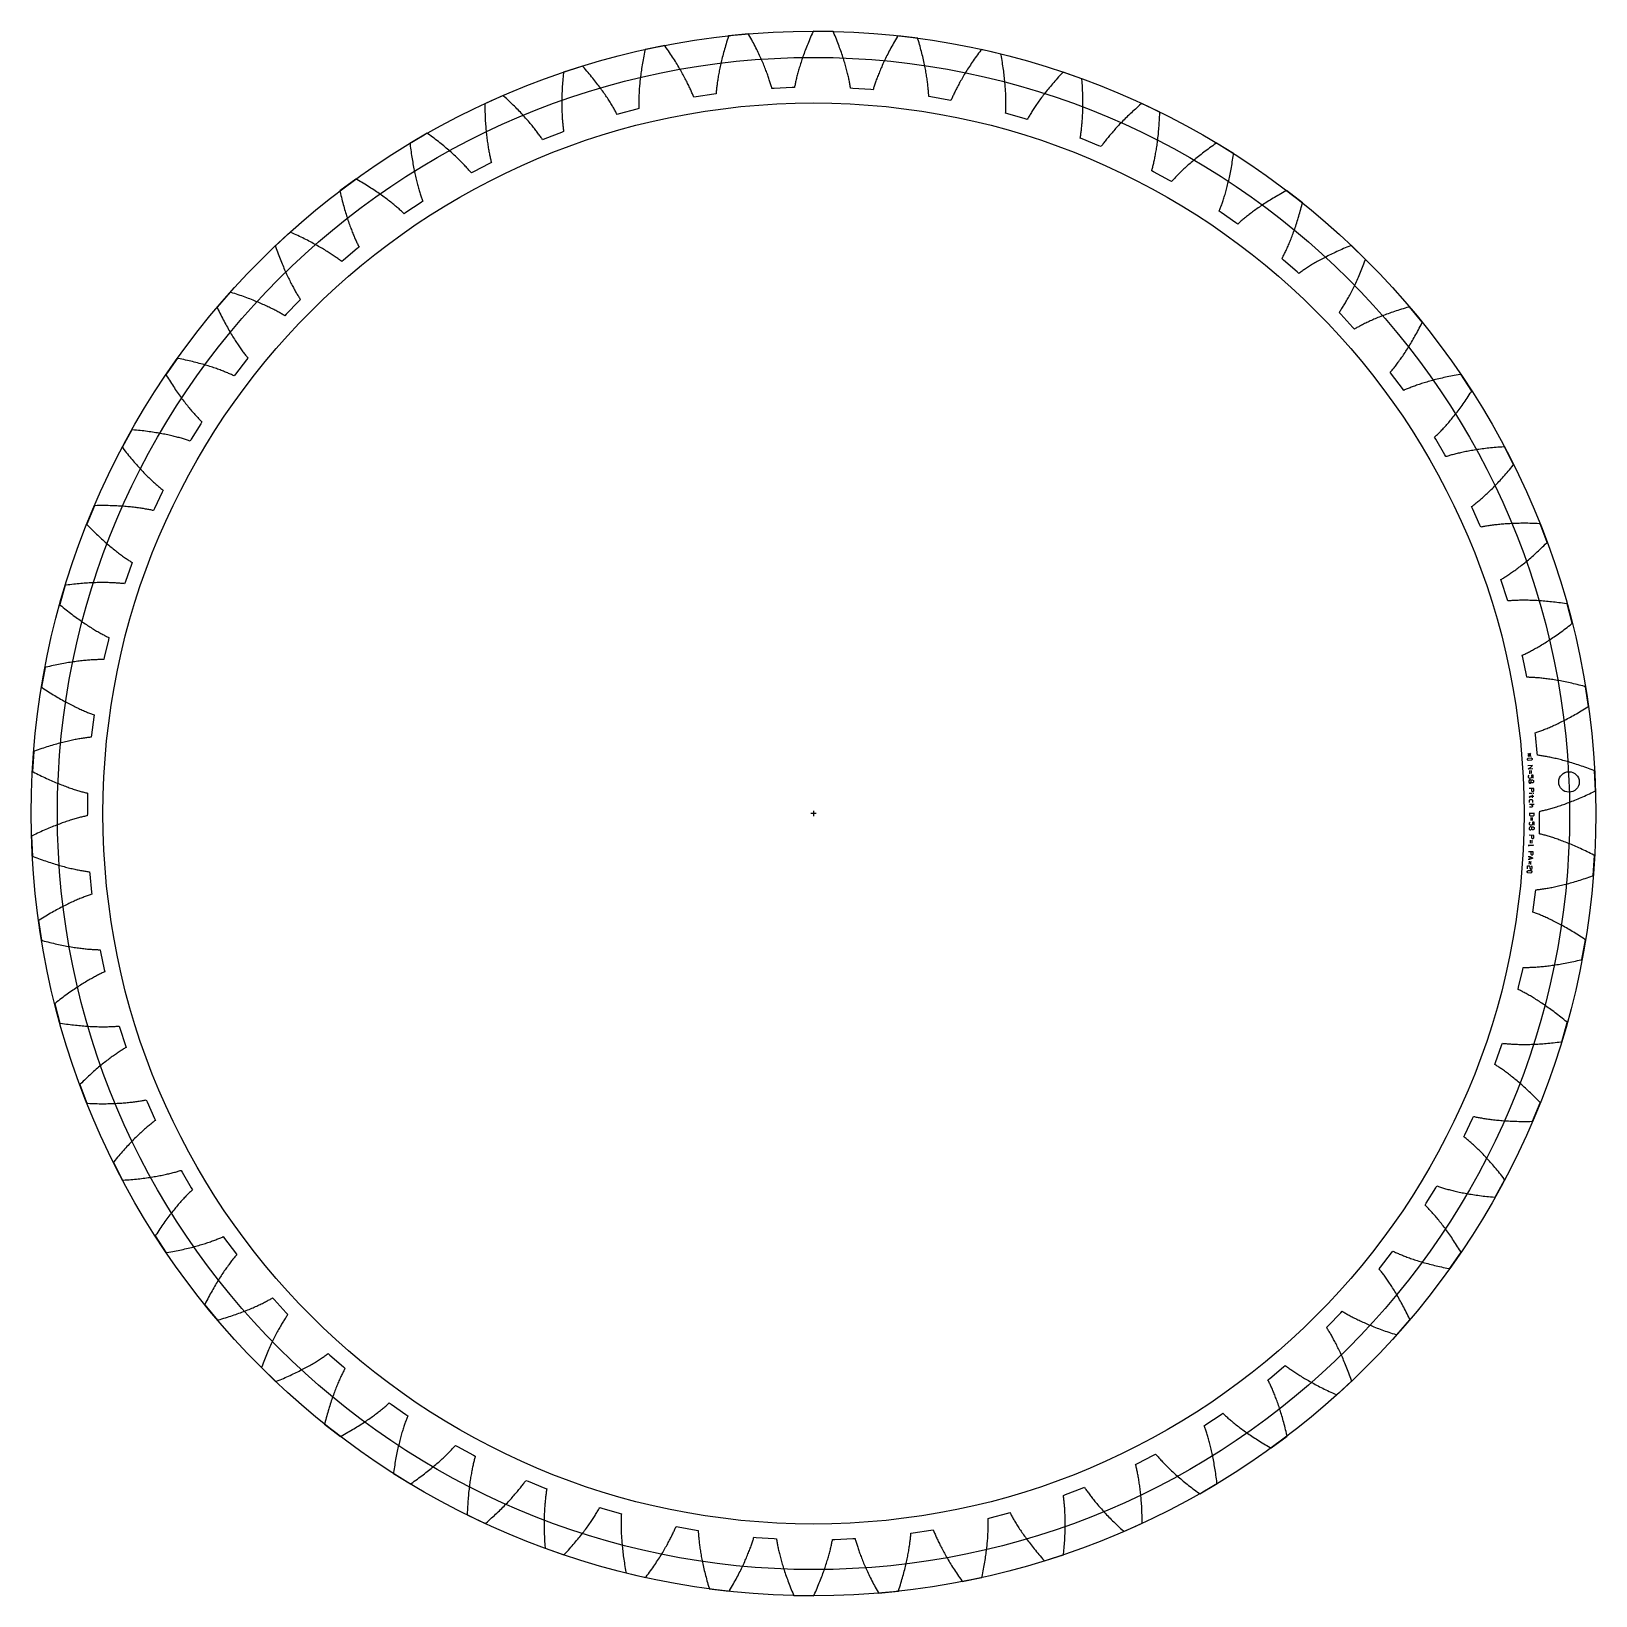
# Model space of a CAD drawing. Extents: x -30 to 30, y -30 to 30.
import ezdxf

# ---------------------------------------------------------------- set-up
doc = ezdxf.new("R2010")
doc.units = 0
doc.header["$MEASUREMENT"] = 0
for name, color, linetype in [('gear', 7, 'CONTINUOUS'), ('gear_guides', 5, 'CONTINUOUS'), ('gear_texts', 7, 'CONTINUOUS')]:
    doc.layers.add(name, color=color, linetype=linetype)

msp = doc.modelspace()

# ---------------------------------------------------------------- linework, layer by layer
at = {"layer": 'gear'}
msp.add_lwpolyline([(27.85, 0), (27.852013, 0.085175), (27.88634, 0.092643), (27.921584, 0.100532), (27.957742, 0.108855), (27.994809, 0.117623), (28.032783, 0.126847), (28.071658, 0.136537), (28.11143, 0.146706), (28.152095, 0.157364), (28.193649, 0.168523), (28.236086, 0.180194), (28.279403, 0.192387), (28.323594, 0.205114), (28.368654, 0.218385), (28.414579, 0.232212), (28.461363, 0.246605), (28.509001, 0.261575), (28.557488, 0.277134), (28.606819, 0.293291), (28.656988, 0.310058), (28.707989, 0.327444), (28.759817, 0.345462), (28.812466, 0.36412), (28.86593, 0.383431), (28.920203, 0.403404), (28.975279, 0.42405), (29.031153, 0.445378), (29.087816, 0.4674), (29.145264, 0.490126), (29.20349, 0.513566), (29.262488, 0.53773), (29.32225, 0.562628), (29.382769, 0.58827), (29.44404, 0.614667), (29.506055, 0.641828), (29.568808, 0.669763), (29.63229, 0.698482), (29.696495, 0.727995), (29.761416, 0.758312), (29.827045, 0.789441), (29.893374, 0.821394), (29.960397, 0.854178), (29.97726, 0.862506), (29.985708, 0.866689), (29.986764, 0.867213), (29.987293, 0.867475), (29.987425, 0.86754), (29.987452, 0.867603), (29.955443, 1.634458), (29.955411, 1.634518), (29.955274, 1.634572), (29.954725, 1.634789), (29.953628, 1.635223), (29.944862, 1.638688), (29.927363, 1.645581), (29.857841, 1.672667), (29.78908, 1.69898), (29.721085, 1.724532), (29.653864, 1.749333), (29.587422, 1.773392), (29.521767, 1.796721), (29.456906, 1.81933), (29.392843, 1.841228), (29.329585, 1.862427), (29.267139, 1.882936), (29.20551, 1.902768), (29.144704, 1.921931), (29.084727, 1.940437), (29.025585, 1.958296), (28.967283, 1.975519), (28.909827, 1.992118), (28.853222, 2.008102), (28.797473, 2.023482), (28.742586, 2.03827), (28.688565, 2.052476), (28.635416, 2.066112), (28.583143, 2.079188), (28.531751, 2.091715), (28.481246, 2.103705), (28.431631, 2.115169), (28.38291, 2.126117), (28.33509, 2.136561), (28.288172, 2.146513), (28.242163, 2.155983), (28.197065, 2.164983), (28.152883, 2.173524), (28.109621, 2.181617), (28.067282, 2.189274), (28.02587, 2.196506), (27.985389, 2.203326), (27.945841, 2.209743), (27.907231, 2.21577), (27.869562, 2.221418), (27.832836, 2.226699), (27.797057, 2.231624), (27.762228, 2.236205), (27.753123, 2.320916), (27.686742, 3.011115), (27.679535, 3.096008), (27.712852, 3.107143), (27.747037, 3.118797), (27.782083, 3.130981), (27.817985, 3.143705), (27.854739, 3.15698), (27.892338, 3.170817), (27.930778, 3.185226), (27.970052, 3.200219), (28.010156, 3.215805), (28.051083, 3.231995), (28.092827, 3.2488), (28.135383, 3.26623), (28.178744, 3.284296), (28.222905, 3.303007), (28.267858, 3.322374), (28.313599, 3.342407), (28.36012, 3.363117), (28.407414, 3.384513), (28.455476, 3.406605), (28.504298, 3.429404), (28.553875, 3.45292), (28.604198, 3.477162), (28.65526, 3.502139), (28.707056, 3.527863), (28.759577, 3.554343), (28.812817, 3.581587), (28.866767, 3.609607), (28.921422, 3.638411), (28.976772, 3.668008), (29.032811, 3.698409), (29.08953, 3.729623), (29.146923, 3.761658), (29.204981, 3.794525), (29.263696, 3.828231), (29.32306, 3.862788), (29.383065, 3.898202), (29.443703, 3.934484), (29.504965, 3.971641), (29.566844, 4.009684), (29.62933, 4.048621), (29.692415, 4.08846), (29.708279, 4.098561), (29.716225, 4.103634), (29.717218, 4.104269), (29.717715, 4.104586), (29.71784, 4.104666), (29.71786, 4.104731), (29.603127, 4.86363), (29.603088, 4.863686), (29.602946, 4.863725), (29.602377, 4.863882), (29.60124, 4.864195), (29.59215, 4.866691), (29.574009, 4.871652), (29.501966, 4.891062), (29.430763, 4.909787), (29.360404, 4.927837), (29.290895, 4.945225), (29.222242, 4.96196), (29.15445, 4.978053), (29.087524, 4.993516), (29.021469, 5.00836), (28.95629, 5.022595), (28.891992, 5.036233), (28.828581, 5.049285), (28.766059, 5.061761), (28.704433, 5.073674), (28.643707, 5.085034), (28.583885, 5.095853), (28.524971, 5.106142), (28.466969, 5.115912), (28.409884, 5.125175), (28.35372, 5.133942), (28.298479, 5.142224), (28.244168, 5.150033), (28.190787, 5.157381), (28.138343, 5.164279), (28.086837, 5.170738), (28.036273, 5.17677), (27.986655, 5.182386), (27.937985, 5.187599), (27.890267, 5.192419), (27.843503, 5.196859), (27.797697, 5.200931), (27.75285, 5.204644), (27.708967, 5.208013), (27.666048, 5.211047), (27.624097, 5.21376), (27.583116, 5.216162), (27.543106, 5.218266), (27.504071, 5.220083), (27.466012, 5.221625), (27.42893, 5.222904), (27.392829, 5.223932), (27.357708, 5.224721), (27.339498, 5.307951), (27.198882, 5.986927), (27.182539, 6.070543), (27.214457, 6.085215), (27.247181, 6.100497), (27.280705, 6.116398), (27.315021, 6.13293), (27.350124, 6.150101), (27.386007, 6.167922), (27.422663, 6.186403), (27.460086, 6.205554), (27.498269, 6.225384), (27.537206, 6.245905), (27.576888, 6.267125), (27.61731, 6.289054), (27.658464, 6.311701), (27.700343, 6.335077), (27.742939, 6.359191), (27.786245, 6.384052), (27.830254, 6.40967), (27.874959, 6.436054), (27.92035, 6.463214), (27.966421, 6.491158), (28.013164, 6.519896), (28.060571, 6.549436), (28.108634, 6.579788), (28.157345, 6.610961), (28.206695, 6.642964), (28.256677, 6.675805), (28.307282, 6.709494), (28.358502, 6.744038), (28.410328, 6.779446), (28.462751, 6.815728), (28.515763, 6.852891), (28.569356, 6.890944), (28.62352, 6.929895), (28.678246, 6.969752), (28.733526, 7.010524), (28.78935, 7.052219), (28.84571, 7.094844), (28.902596, 7.138407), (28.959998, 7.182917), (29.017908, 7.228382), (29.076316, 7.274808), (29.090995, 7.286565), (29.098346, 7.292467), (29.099265, 7.293206), (29.099725, 7.293575), (29.09984, 7.293668), (29.099853, 7.293734), (28.903741, 8.03578), (28.903697, 8.035832), (28.903551, 8.035855), (28.902969, 8.035949), (28.901805, 8.036137), (28.892498, 8.037637), (28.873927, 8.040607), (28.800208, 8.052114), (28.727397, 8.06303), (28.655499, 8.073368), (28.584518, 8.083138), (28.514458, 8.092353), (28.445323, 8.101022), (28.377117, 8.109159), (28.309845, 8.116773), (28.243509, 8.123878), (28.178114, 8.130484), (28.113663, 8.136603), (28.050159, 8.142247), (27.987606, 8.147427), (27.926007, 8.152155), (27.865366, 8.156443), (27.805685, 8.160301), (27.746967, 8.163743), (27.689215, 8.16678), (27.632432, 8.169423), (27.57662, 8.171684), (27.521783, 8.173575), (27.467921, 8.175108), (27.415038, 8.176295), (27.363136, 8.177148), (27.312216, 8.177677), (27.262281, 8.177896), (27.213333, 8.177817), (27.165374, 8.17745), (27.118404, 8.176807), (27.072426, 8.175902), (27.027441, 8.174746), (26.98345, 8.173349), (26.940455, 8.171726), (26.898457, 8.169887), (26.857456, 8.167844), (26.817454, 8.16561), (26.778451, 8.163196), (26.740448, 8.160614), (26.703446, 8.157877), (26.667444, 8.154995), (26.632444, 8.151982), (26.605342, 8.232755), (26.392141, 8.892548), (26.366852, 8.973907), (26.396997, 8.991944), (26.427877, 9.010674), (26.459485, 9.030107), (26.491813, 9.050251), (26.524853, 9.071117), (26.558599, 9.092713), (26.593042, 9.115049), (26.628176, 9.138134), (26.663991, 9.161977), (26.70048, 9.186587), (26.737636, 9.211973), (26.77545, 9.238143), (26.813914, 9.265108), (26.85302, 9.292875), (26.892759, 9.321453), (26.933124, 9.35085), (26.974105, 9.381076), (27.015694, 9.412139), (27.057883, 9.444047), (27.100663, 9.476808), (27.144025, 9.510431), (27.18796, 9.544924), (27.23246, 9.580295), (27.277515, 9.616552), (27.323116, 9.653703), (27.369254, 9.691756), (27.41592, 9.730718), (27.463104, 9.770597), (27.510798, 9.811402), (27.558991, 9.853139), (27.607675, 9.895815), (27.656839, 9.93944), (27.706474, 9.984018), (27.75657, 10.029559), (27.807118, 10.076069), (27.858107, 10.123554), (27.909528, 10.172023), (27.96137, 10.221482), (28.013624, 10.271937), (28.066279, 10.323396), (28.119325, 10.375865), (28.132646, 10.389141), (28.139316, 10.395803), (28.14015, 10.396637), (28.140567, 10.397054), (28.140671, 10.397158), (28.140677, 10.397226), (27.865485, 11.113718), (27.865436, 11.113765), (27.865289, 11.113772), (27.8647, 11.113803), (27.863522, 11.113864), (27.854107, 11.114348), (27.835324, 11.115293), (27.760793, 11.118762), (27.687229, 11.121743), (27.614635, 11.124246), (27.543013, 11.126285), (27.472368, 11.12787), (27.402701, 11.129014), (27.334015, 11.129728), (27.266314, 11.130025), (27.199599, 11.129916), (27.133872, 11.129413), (27.069138, 11.128528), (27.005396, 11.127272), (26.94265, 11.125659), (26.880901, 11.123699), (26.820152, 11.121405), (26.760403, 11.118789), (26.701657, 11.115862), (26.643916, 11.112636), (26.58718, 11.109125), (26.531451, 11.105338), (26.47673, 11.10129), (26.423018, 11.09699), (26.370317, 11.092453), (26.318627, 11.087688), (26.267948, 11.08271), (26.218283, 11.077528), (26.16963, 11.072157), (26.121991, 11.066607), (26.075366, 11.06089), (26.029756, 11.055019), (25.98516, 11.049005), (25.941578, 11.042861), (25.89901, 11.036599), (25.857457, 11.030229), (25.816917, 11.023766), (25.777391, 11.01722), (25.738878, 11.010603), (25.701377, 11.003927), (25.664887, 10.997205), (25.629408, 10.990448), (25.59494, 10.983668), (25.559263, 11.061038), (25.275975, 11.693911), (25.242039, 11.77206), (25.270057, 11.79325), (25.298731, 11.815209), (25.328052, 11.837945), (25.358012, 11.861467), (25.388603, 11.885783), (25.419816, 11.910901), (25.451643, 11.93683), (25.484074, 11.963578), (25.517102, 11.991153), (25.550716, 12.019564), (25.58491, 12.048819), (25.619672, 12.078924), (25.654995, 12.109889), (25.69087, 12.141722), (25.727286, 12.174429), (25.764236, 12.208018), (25.801709, 12.242498), (25.839696, 12.277875), (25.878188, 12.314157), (25.917175, 12.351352), (25.956647, 12.389466), (25.996596, 12.428507), (26.03701, 12.468482), (26.077881, 12.509398), (26.119198, 12.551261), (26.160951, 12.594079), (26.203131, 12.637858), (26.245727, 12.682605), (26.288729, 12.728327), (26.332128, 12.77503), (26.375912, 12.82272), (26.420071, 12.871404), (26.464595, 12.921088), (26.509474, 12.971778), (26.554697, 13.023481), (26.600253, 13.076201), (26.646132, 13.129945), (26.692323, 13.184719), (26.738815, 13.240528), (26.785597, 13.297379), (26.83266, 13.355275), (26.844468, 13.369914), (26.850378, 13.377257), (26.851117, 13.378177), (26.851487, 13.378636), (26.851579, 13.378751), (26.851577, 13.378819), (26.500532, 14.061358), (26.500478, 14.061399), (26.500331, 14.061391), (26.499742, 14.061357), (26.498564, 14.061291), (26.489153, 14.060754), (26.470378, 14.059663), (26.395909, 14.055053), (26.322453, 14.050062), (26.250014, 14.044703), (26.178592, 14.038986), (26.108189, 14.032923), (26.038807, 14.026528), (25.970447, 14.019812), (25.90311, 14.012788), (25.836798, 14.005466), (25.771511, 13.997859), (25.707252, 13.98998), (25.644019, 13.981841), (25.581815, 13.973453), (25.520641, 13.964828), (25.460495, 13.955979), (25.40138, 13.946918), (25.343295, 13.937657), (25.28624, 13.928208), (25.230217, 13.918582), (25.175224, 13.908793), (25.121261, 13.898851), (25.06833, 13.88877), (25.016428, 13.878561), (24.965556, 13.868236), (24.915713, 13.857807), (24.866898, 13.847286), (24.819112, 13.836686), (24.772352, 13.826018), (24.726619, 13.815294), (24.681911, 13.804525), (24.638226, 13.793725), (24.595564, 13.782905), (24.553923, 13.772077), (24.513302, 13.761253), (24.473698, 13.750444), (24.435112, 13.739662), (24.39754, 13.72892), (24.36098, 13.718229), (24.325431, 13.707601), (24.290891, 13.697048), (24.257358, 13.686581), (24.213525, 13.75964), (23.863472, 14.358175), (23.821285, 14.432196), (23.846848, 14.456292), (23.87298, 14.481222), (23.899671, 14.506995), (23.926912, 14.533618), (23.954695, 14.561099), (23.983009, 14.589444), (24.011846, 14.618662), (24.041195, 14.64876), (24.071047, 14.679745), (24.101393, 14.711623), (24.132223, 14.744403), (24.163527, 14.778091), (24.195295, 14.812694), (24.227518, 14.848218), (24.260185, 14.884671), (24.293286, 14.922058), (24.326811, 14.960387), (24.360751, 14.999664), (24.395094, 15.039896), (24.429831, 15.081087), (24.464951, 15.123246), (24.500444, 15.166377), (24.5363, 15.210487), (24.572507, 15.255582), (24.609056, 15.301667), (24.645935, 15.348748), (24.683134, 15.396831), (24.720642, 15.445922), (24.758449, 15.496025), (24.796544, 15.547146), (24.834915, 15.599291), (24.873552, 15.652464), (24.912443, 15.706671), (24.951578, 15.761916), (24.990946, 15.818204), (25.030535, 15.875541), (25.070334, 15.93393), (25.110332, 15.993377), (25.150518, 16.053886), (25.19088, 16.115461), (25.231406, 16.178107), (25.241562, 16.193936), (25.246644, 16.201876), (25.247279, 16.20287), (25.247597, 16.203366), (25.247676, 16.203491), (25.247667, 16.203558), (24.824885, 16.844141), (24.824826, 16.844176), (24.824681, 16.844152), (24.824099, 16.844055), (24.822936, 16.843862), (24.813638, 16.842311), (24.79509, 16.839196), (24.721556, 16.826562), (24.649071, 16.813658), (24.577636, 16.800498), (24.507251, 16.787092), (24.437916, 16.773454), (24.369632, 16.759595), (24.302399, 16.745527), (24.236216, 16.731263), (24.171084, 16.716814), (24.107003, 16.702194), (24.043972, 16.687413), (23.98199, 16.672485), (23.921058, 16.657421), (23.861174, 16.642232), (23.802338, 16.626933), (23.744549, 16.611533), (23.687806, 16.596046), (23.632107, 16.580483), (23.577453, 16.564857), (23.523841, 16.549179), (23.471269, 16.533462), (23.419738, 16.517717), (23.369244, 16.501956), (23.319786, 16.486191), (23.271363, 16.470434), (23.223973, 16.454698), (23.177612, 16.438993), (23.13228, 16.423331), (23.087975, 16.407725), (23.044692, 16.392187), (23.002431, 16.376727), (22.961189, 16.361358), (22.920963, 16.346091), (22.88175, 16.330938), (22.843548, 16.31591), (22.806353, 16.30102), (22.770163, 16.286279), (22.734974, 16.271698), (22.700782, 16.257289), (22.667586, 16.243063), (22.63538, 16.229032), (22.583906, 16.296923), (22.171192, 16.854102), (22.121249, 16.923128), (22.144057, 16.949846), (22.16734, 16.977456), (22.191088, 17.005963), (22.215291, 17.035376), (22.23994, 17.065699), (22.265023, 17.09694), (22.290532, 17.129104), (22.316455, 17.162199), (22.342782, 17.19623), (22.369504, 17.231202), (22.396609, 17.267123), (22.424087, 17.303998), (22.451928, 17.341833), (22.48012, 17.380632), (22.508654, 17.420403), (22.537519, 17.461151), (22.566704, 17.50288), (22.596198, 17.545596), (22.62599, 17.589305), (22.65607, 17.634011), (22.686426, 17.679719), (22.717048, 17.726435), (22.747924, 17.774163), (22.779043, 17.822908), (22.810395, 17.872675), (22.841968, 17.923468), (22.87375, 17.975291), (22.905731, 18.028149), (22.937899, 18.082046), (22.970243, 18.136986), (23.002752, 18.192974), (23.035413, 18.250012), (23.068216, 18.308106), (23.101148, 18.367259), (23.134199, 18.427474), (23.167357, 18.488755), (23.20061, 18.551105), (23.233946, 18.614528), (23.267354, 18.679027), (23.300822, 18.744605), (23.334338, 18.811265), (23.342723, 18.8281), (23.346916, 18.836542), (23.34744, 18.837599), (23.347702, 18.838127), (23.347768, 18.838259), (23.347752, 18.838325), (22.858188, 19.429442), (22.858127, 19.429471), (22.857985, 19.429431), (22.857417, 19.429272), (22.856281, 19.428954), (22.847205, 19.426406), (22.829103, 19.421304), (22.757366, 19.400794), (22.686701, 19.380129), (22.617107, 19.359322), (22.548584, 19.338385), (22.48113, 19.31733), (22.414745, 19.29617), (22.349427, 19.274915), (22.285175, 19.253579), (22.221987, 19.232174), (22.159862, 19.21071), (22.098798, 19.189202), (22.038794, 19.167659), (21.979848, 19.146095), (21.921957, 19.124522), (21.86512, 19.10295), (21.809335, 19.081393), (21.754598, 19.059862), (21.700909, 19.038368), (21.648265, 19.016924), (21.596662, 18.995542), (21.546098, 18.974233), (21.496571, 18.953008), (21.448077, 18.93188), (21.400614, 18.910861), (21.354178, 18.889961), (21.308767, 18.869193), (21.264376, 18.848567), (21.221004, 18.828097), (21.178645, 18.807792), (21.137296, 18.787664), (21.096955, 18.767726), (21.057616, 18.747988), (21.019276, 18.728461), (20.981932, 18.709157), (20.945578, 18.690088), (20.910211, 18.671263), (20.875827, 18.652696), (20.84242, 18.634395), (20.809987, 18.616374), (20.778523, 18.598642), (20.748024, 18.581211), (20.689511, 18.643139), (20.218974, 19.15243), (20.161861, 19.215651), (20.181647, 19.244679), (20.201808, 19.274644), (20.222335, 19.305552), (20.243216, 19.337409), (20.264442, 19.37022), (20.286001, 19.403989), (20.307882, 19.438723), (20.330075, 19.474427), (20.352569, 19.511104), (20.375352, 19.548761), (20.398414, 19.587402), (20.421745, 19.627032), (20.445332, 19.667654), (20.469164, 19.709275), (20.493231, 19.751898), (20.517521, 19.795527), (20.542023, 19.840167), (20.566726, 19.885822), (20.591617, 19.932495), (20.616687, 19.980191), (20.641924, 20.028914), (20.667315, 20.078667), (20.69285, 20.129454), (20.718516, 20.181277), (20.744304, 20.234142), (20.770199, 20.288051), (20.796193, 20.343006), (20.822271, 20.399012), (20.848423, 20.456071), (20.874638, 20.514186), (20.900902, 20.573361), (20.927205, 20.633596), (20.953534, 20.694896), (20.979878, 20.757263), (21.006225, 20.820698), (21.032563, 20.885205), (21.05888, 20.950785), (21.085163, 21.01744), (21.111402, 21.085173), (21.137583, 21.153985), (21.163695, 21.223878), (21.170211, 21.241521), (21.173467, 21.250367), (21.173874, 21.251474), (21.174077, 21.252028), (21.174128, 21.252166), (21.174105, 21.25223), (20.6235, 21.786951), (20.623436, 21.786972), (20.623299, 21.786918), (20.622752, 21.786698), (20.621657, 21.786259), (20.61291, 21.782745), (20.595465, 21.775716), (20.526366, 21.74757), (20.45835, 21.719386), (20.391414, 21.691176), (20.325556, 21.662954), (20.260774, 21.634729), (20.197066, 21.606515), (20.134429, 21.578323), (20.07286, 21.550165), (20.012357, 21.522053), (19.952917, 21.493999), (19.894536, 21.466014), (19.837213, 21.43811), (19.780944, 21.4103), (19.725725, 21.382593), (19.671553, 21.355003), (19.618426, 21.327541), (19.566339, 21.300218), (19.515288, 21.273045), (19.46527, 21.246035), (19.416282, 21.219199), (19.368319, 21.192548), (19.321376, 21.166093), (19.275451, 21.139846), (19.230539, 21.113818), (19.186635, 21.08802), (19.143735, 21.062464), (19.101835, 21.03716), (19.06093, 21.01212), (19.021015, 20.987354), (18.982085, 20.962874), (18.944135, 20.938691), (18.907161, 20.914815), (18.871158, 20.891258), (18.836119, 20.868029), (18.80204, 20.845141), (18.768916, 20.822603), (18.73674, 20.800427), (18.705508, 20.778622), (18.675214, 20.757199), (18.645852, 20.73617), (18.617416, 20.715543), (18.55255, 20.770782), (18.029708, 21.226213), (17.966094, 21.282889), (17.982625, 21.313886), (17.999429, 21.345855), (18.016493, 21.378801), (18.033808, 21.412729), (18.051362, 21.447642), (18.069143, 21.483545), (18.087141, 21.520441), (18.105343, 21.558334), (18.123739, 21.597229), (18.142318, 21.637128), (18.161067, 21.678036), (18.179976, 21.719956), (18.199033, 21.762891), (18.218225, 21.806844), (18.237543, 21.851819), (18.256973, 21.897819), (18.276505, 21.944847), (18.296127, 21.992904), (18.315827, 22.041996), (18.335593, 22.092123), (18.355413, 22.143288), (18.375276, 22.195495), (18.39517, 22.248744), (18.415084, 22.30304), (18.435004, 22.358382), (18.45492, 22.414775), (18.474818, 22.472219), (18.494689, 22.530716), (18.514519, 22.590268), (18.534296, 22.650877), (18.554008, 22.712544), (18.573644, 22.77527), (18.593192, 22.839057), (18.612638, 22.903906), (18.631972, 22.969819), (18.651181, 23.036795), (18.670253, 23.104836), (18.689176, 23.173942), (18.707937, 23.244115), (18.726525, 23.315354), (18.744928, 23.387661), (18.749498, 23.405904), (18.751778, 23.415051), (18.752063, 23.416196), (18.752206, 23.416768), (18.752241, 23.416911), (18.752211, 23.416972), (18.147021, 23.889027), (18.146954, 23.889042), (18.146824, 23.888973), (18.146304, 23.888695), (18.145263, 23.88814), (18.136947, 23.883702), (18.120365, 23.874827), (18.054714, 23.839375), (17.990144, 23.804003), (17.92665, 23.768722), (17.86423, 23.733544), (17.802879, 23.69848), (17.742595, 23.663544), (17.683373, 23.628745), (17.625209, 23.594095), (17.5681, 23.559606), (17.512042, 23.52529), (17.457029, 23.491157), (17.403059, 23.457219), (17.350126, 23.423488), (17.298227, 23.389974), (17.247356, 23.356688), (17.197509, 23.323643), (17.148681, 23.290848), (17.100868, 23.258316), (17.054064, 23.226056), (17.008264, 23.194081), (16.963463, 23.1624), (16.919657, 23.131025), (16.876838, 23.099966), (16.835004, 23.069235), (16.794146, 23.038841), (16.754261, 23.008796), (16.715342, 22.979111), (16.677384, 22.949795), (16.64038, 22.920859), (16.604326, 22.892313), (16.569213, 22.864169), (16.535037, 22.836435), (16.501792, 22.809123), (16.46947, 22.782243), (16.438066, 22.755804), (16.407572, 22.729817), (16.377983, 22.704292), (16.349292, 22.679238), (16.321491, 22.654666), (16.294575, 22.630585), (16.268535, 22.607005), (16.198078, 22.654906), (15.62906, 23.051139), (15.559691, 23.100604), (15.572774, 23.133206), (15.586022, 23.166805), (15.599425, 23.201403), (15.61297, 23.237004), (15.626646, 23.273611), (15.640441, 23.311225), (15.654344, 23.349851), (15.668343, 23.38949), (15.682426, 23.430146), (15.696582, 23.47182), (15.710798, 23.514516), (15.725064, 23.558234), (15.739367, 23.602977), (15.753695, 23.648748), (15.768036, 23.695548), (15.78238, 23.743379), (15.796712, 23.792243), (15.811023, 23.84214), (15.8253, 23.893074), (15.83953, 23.945044), (15.853702, 23.998053), (15.867805, 24.052101), (15.881825, 24.107189), (15.895751, 24.163319), (15.909571, 24.220491), (15.923273, 24.278706), (15.936844, 24.337965), (15.950273, 24.398267), (15.963548, 24.459614), (15.976656, 24.522006), (15.989586, 24.585443), (16.002325, 24.649925), (16.014861, 24.715451), (16.027182, 24.782023), (16.039277, 24.849639), (16.051132, 24.9183), (16.062735, 24.988004), (16.074075, 25.058751), (16.08514, 25.130541), (16.095917, 25.203372), (16.106393, 25.277245), (16.108964, 25.295875), (16.110242, 25.305215), (16.110402, 25.306384), (16.110481, 25.306968), (16.110501, 25.307114), (16.110465, 25.307171), (15.457784, 25.711027), (15.457716, 25.711034), (15.457595, 25.710951), (15.457107, 25.710619), (15.456132, 25.709955), (15.448345, 25.704643), (15.43282, 25.694028), (15.371387, 25.651686), (15.311019, 25.609539), (15.251712, 25.5676), (15.193461, 25.52588), (15.136261, 25.484389), (15.080108, 25.443139), (15.024995, 25.402141), (14.970919, 25.361406), (14.917874, 25.320945), (14.865854, 25.280768), (14.814855, 25.240888), (14.76487, 25.201314), (14.715895, 25.162057), (14.667923, 25.123128), (14.620949, 25.084538), (14.574967, 25.046296), (14.529971, 25.008415), (14.485955, 24.970903), (14.442914, 24.933773), (14.400839, 24.897033), (14.359727, 24.860694), (14.319569, 24.824766), (14.28036, 24.78926), (14.242093, 24.754186), (14.204761, 24.719553), (14.168358, 24.685372), (14.132877, 24.651653), (14.098311, 24.618404), (14.064653, 24.585637), (14.031896, 24.553361), (14.000032, 24.521585), (13.969055, 24.490319), (13.938957, 24.459573), (13.909731, 24.429355), (13.88137, 24.399676), (13.853865, 24.370544), (13.827209, 24.34197), (13.801395, 24.313961), (13.776414, 24.286527), (13.752259, 24.259677), (13.728921, 24.23342), (13.653697, 24.273423), (13.045175, 24.60581), (12.970865, 24.647486), (12.980346, 24.681312), (12.989884, 24.716146), (12.999467, 24.75199), (13.009084, 24.788847), (13.018722, 24.826717), (13.028369, 24.865603), (13.038015, 24.905505), (13.047646, 24.946426), (13.057251, 24.988366), (13.066818, 25.031327), (13.076335, 25.075309), (13.08579, 25.120313), (13.095171, 25.166341), (13.104467, 25.213392), (13.113664, 25.261469), (13.122752, 25.31057), (13.131717, 25.360697), (13.140549, 25.411849), (13.149235, 25.464027), (13.157763, 25.517232), (13.166121, 25.571462), (13.174297, 25.626718), (13.182279, 25.682999), (13.190055, 25.740306), (13.197613, 25.798637), (13.20494, 25.857992), (13.212025, 25.91837), (13.218855, 25.979771), (13.22542, 26.042194), (13.231705, 26.105638), (13.2377, 26.1701), (13.243393, 26.235581), (13.248771, 26.302079), (13.253822, 26.369593), (13.258535, 26.43812), (13.262897, 26.50766), (13.266896, 26.57821), (13.270521, 26.649769), (13.273759, 26.722334), (13.276598, 26.795904), (13.279026, 26.870476), (13.279568, 26.889275), (13.279828, 26.898698), (13.279861, 26.899877), (13.279877, 26.900467), (13.279881, 26.900614), (13.279838, 26.900667), (12.587319, 27.231588), (12.587251, 27.231588), (12.587139, 27.231492), (12.58669, 27.23111), (12.585793, 27.230344), (12.578625, 27.224221), (12.564339, 27.21199), (12.507844, 27.163254), (12.452387, 27.114827), (12.397962, 27.066722), (12.344563, 27.018948), (12.292185, 26.971516), (12.24082, 26.924436), (12.190464, 26.87772), (12.141109, 26.831377), (12.092749, 26.785418), (12.045378, 26.739853), (11.998989, 26.694692), (11.953576, 26.649946), (11.909133, 26.605624), (11.865651, 26.561737), (11.823125, 26.518294), (11.781547, 26.475305), (11.740911, 26.432781), (11.701209, 26.39073), (11.662434, 26.349163), (11.624578, 26.30809), (11.587636, 26.267519), (11.551598, 26.22746), (11.516457, 26.187923), (11.482207, 26.148917), (11.448839, 26.110451), (11.416345, 26.072534), (11.384717, 26.035176), (11.353949, 25.998386), (11.324031, 25.962172), (11.294955, 25.926543), (11.266714, 25.891508), (11.239299, 25.857076), (11.212702, 25.823256), (11.186914, 25.790056), (11.161928, 25.757484), (11.137734, 25.72555), (11.114323, 25.69426), (11.091689, 25.663624), (11.06982, 25.63365), (11.04871, 25.604346), (11.028348, 25.57572), (10.94924, 25.607355), (10.308348, 25.872002), (10.229967, 25.905399), (10.235735, 25.940051), (10.241451, 25.975712), (10.247103, 26.012383), (10.252678, 26.050063), (10.258165, 26.088753), (10.263552, 26.128454), (10.268826, 26.169166), (10.273977, 26.210888), (10.278991, 26.25362), (10.283857, 26.297363), (10.288563, 26.342116), (10.293097, 26.387879), (10.297447, 26.434652), (10.3016, 26.482432), (10.305546, 26.531221), (10.309272, 26.581017), (10.312765, 26.63182), (10.316015, 26.683627), (10.319008, 26.736439), (10.321734, 26.790253), (10.32418, 26.845069), (10.326333, 26.900885), (10.328183, 26.957699), (10.329718, 27.015511), (10.330924, 27.074317), (10.331791, 27.134116), (10.332307, 27.194907), (10.332459, 27.256687), (10.332235, 27.319453), (10.331625, 27.383204), (10.330615, 27.447937), (10.329194, 27.51365), (10.327351, 27.58034), (10.325073, 27.648004), (10.322349, 27.716639), (10.319167, 27.786242), (10.315515, 27.856811), (10.311382, 27.928342), (10.306755, 28.000832), (10.301623, 28.074278), (10.295974, 28.148675), (10.29448, 28.167423), (10.293721, 28.176819), (10.293625, 28.177995), (10.293577, 28.178582), (10.293565, 28.178729), (10.293517, 28.178778), (9.569279, 28.432884), (9.569211, 28.432877), (9.56911, 28.432769), (9.568705, 28.43234), (9.567896, 28.431482), (9.561433, 28.42462), (9.548552, 28.410916), (9.497658, 28.356357), (9.447762, 28.302219), (9.398857, 28.248511), (9.350937, 28.195244), (9.303994, 28.142427), (9.25802, 28.09007), (9.21301, 28.038183), (9.168955, 27.986775), (9.125847, 27.935857), (9.083681, 27.885437), (9.042447, 27.835526), (9.002138, 27.786132), (8.962747, 27.737264), (8.924265, 27.688933), (8.886685, 27.641147), (8.849999, 27.593915), (8.814199, 27.547246), (8.779276, 27.50115), (8.745222, 27.455634), (8.71203, 27.410709), (8.67969, 27.366381), (8.648195, 27.322661), (8.617535, 27.279556), (8.587703, 27.237076), (8.558689, 27.195228), (8.530485, 27.15402), (8.503082, 27.113461), (8.476471, 27.07356), (8.450644, 27.034323), (8.425591, 26.99576), (8.401303, 26.957877), (8.377772, 26.920683), (8.354987, 26.884185), (8.33294, 26.848392), (8.311622, 26.813309), (8.291023, 26.778946), (8.271133, 26.745309), (8.251943, 26.712406), (8.233444, 26.680243), (8.215625, 26.648828), (8.198478, 26.618168), (8.116413, 26.641065), (7.450664, 26.834867), (7.369132, 26.859594), (7.37112, 26.894667), (7.372947, 26.930737), (7.374601, 26.967804), (7.376069, 27.005866), (7.377341, 27.044923), (7.378404, 27.084973), (7.379246, 27.126016), (7.379855, 27.168051), (7.380219, 27.211075), (7.380328, 27.255088), (7.380167, 27.300087), (7.379727, 27.346072), (7.378994, 27.39304), (7.377957, 27.44099), (7.376605, 27.48992), (7.374925, 27.539827), (7.372905, 27.590709), (7.370534, 27.642564), (7.3678, 27.695389), (7.364692, 27.749183), (7.361196, 27.803942), (7.357303, 27.859664), (7.352999, 27.916345), (7.348274, 27.973983), (7.343115, 28.032575), (7.337512, 28.092118), (7.331451, 28.152608), (7.324923, 28.214042), (7.317915, 28.276416), (7.310415, 28.339728), (7.302412, 28.403972), (7.293895, 28.469146), (7.284853, 28.535246), (7.275272, 28.602267), (7.265144, 28.670205), (7.254455, 28.739056), (7.243194, 28.808817), (7.231351, 28.879482), (7.218914, 28.951046), (7.205871, 29.023507), (7.192212, 29.096857), (7.188699, 29.115333), (7.186928, 29.124592), (7.186706, 29.125751), (7.186595, 29.12633), (7.186567, 29.126475), (7.186514, 29.126517), (6.439048, 29.30083), (6.438981, 29.300816), (6.438892, 29.300698), (6.438537, 29.300228), (6.437825, 29.299287), (6.432141, 29.291767), (6.420818, 29.27675), (6.376121, 29.217009), (6.332371, 29.157793), (6.28956, 29.099112), (6.247679, 29.040976), (6.206722, 28.983393), (6.166679, 28.926373), (6.127542, 28.869923), (6.089303, 28.814054), (6.051954, 28.758773), (6.015486, 28.70409), (5.97989, 28.650013), (5.945158, 28.59655), (5.911281, 28.543711), (5.87825, 28.491502), (5.846057, 28.439933), (5.814693, 28.389012), (5.784148, 28.338746), (5.754414, 28.289144), (5.725481, 28.240213), (5.697341, 28.191962), (5.669983, 28.144398), (5.643399, 28.097529), (5.61758, 28.051362), (5.592515, 28.005905), (5.568196, 27.961165), (5.544613, 27.91715), (5.521756, 27.873866), (5.499615, 27.831321), (5.478182, 27.789522), (5.457445, 27.748476), (5.437395, 27.708189), (5.418023, 27.668669), (5.399318, 27.629922), (5.381271, 27.591954), (5.36387, 27.554773), (5.347107, 27.518384), (5.33097, 27.482794), (5.315451, 27.448008), (5.300537, 27.414034), (5.28622, 27.380877), (5.272488, 27.348542), (5.188429, 27.362432), (4.505629, 27.483119), (4.421901, 27.498885), (4.420085, 27.533968), (4.418002, 27.570024), (4.415638, 27.607052), (4.412983, 27.64505), (4.410024, 27.684015), (4.40675, 27.723946), (4.40315, 27.764839), (4.399211, 27.806693), (4.394922, 27.849504), (4.39027, 27.893271), (4.385246, 27.937989), (4.379836, 27.983657), (4.374029, 28.030271), (4.367815, 28.077827), (4.36118, 28.126324), (4.354114, 28.175756), (4.346604, 28.226122), (4.338641, 28.277417), (4.330212, 28.329637), (4.321305, 28.382779), (4.31191, 28.43684), (4.302014, 28.491814), (4.291608, 28.547697), (4.280678, 28.604487), (4.269215, 28.662178), (4.257207, 28.720765), (4.244642, 28.780246), (4.231509, 28.840614), (4.217798, 28.901865), (4.203497, 28.963994), (4.188596, 29.026997), (4.173082, 29.090868), (4.156946, 29.155602), (4.140176, 29.221194), (4.122761, 29.287639), (4.10469, 29.354931), (4.085953, 29.423065), (4.066539, 29.492035), (4.046437, 29.561836), (4.025637, 29.632461), (4.004127, 29.703905), (3.998638, 29.721893), (3.995876, 29.730906), (3.99553, 29.732034), (3.995357, 29.732598), (3.995314, 29.732739), (3.995256, 29.732775), (3.233325, 29.825251), (3.23326, 29.825229), (3.233185, 29.825103), (3.232882, 29.824597), (3.232276, 29.823585), (3.227438, 29.815494), (3.217805, 29.799341), (3.17983, 29.735117), (3.142738, 29.671518), (3.106522, 29.608553), (3.071173, 29.54623), (3.036682, 29.484556), (3.003038, 29.42354), (2.970234, 29.36319), (2.93826, 29.303514), (2.907107, 29.24452), (2.876765, 29.186214), (2.847224, 29.128605), (2.818476, 29.071701), (2.790511, 29.015508), (2.763319, 28.960034), (2.73689, 28.905287), (2.711215, 28.851273), (2.686284, 28.797999), (2.662087, 28.745473), (2.638614, 28.693701), (2.615855, 28.64269), (2.593801, 28.592447), (2.57244, 28.542979), (2.551764, 28.494291), (2.531761, 28.44639), (2.512421, 28.399283), (2.493735, 28.352976), (2.475692, 28.307475), (2.458281, 28.262786), (2.441492, 28.218915), (2.425315, 28.175867), (2.409739, 28.133649), (2.394753, 28.092266), (2.380347, 28.051723), (2.36651, 28.012027), (2.353232, 27.973182), (2.340501, 27.935194), (2.328307, 27.898068), (2.316639, 27.861808), (2.305487, 27.826421), (2.294838, 27.79191), (2.284683, 27.75828), (2.199615, 27.763), (1.507769, 27.809156), (1.422827, 27.815777), (1.417229, 27.850458), (1.411259, 27.886077), (1.404906, 27.922633), (1.398158, 27.960121), (1.391004, 27.998538), (1.383432, 28.03788), (1.375431, 28.078145), (1.36699, 28.119327), (1.358097, 28.161424), (1.348741, 28.204431), (1.338911, 28.248344), (1.328596, 28.293159), (1.317783, 28.338872), (1.306463, 28.385478), (1.294624, 28.432973), (1.282254, 28.481351), (1.269344, 28.53061), (1.255881, 28.580743), (1.241855, 28.631746), (1.227255, 28.683614), (1.21207, 28.736341), (1.196289, 28.789923), (1.179901, 28.844354), (1.162896, 28.899629), (1.145262, 28.955742), (1.12699, 29.012688), (1.108068, 29.070461), (1.088485, 29.129055), (1.068232, 29.188465), (1.047298, 29.248684), (1.025672, 29.309706), (1.003343, 29.371525), (0.980302, 29.434135), (0.956539, 29.49753), (0.932042, 29.561703), (0.906802, 29.626647), (0.880808, 29.692355), (0.854051, 29.758822), (0.82652, 29.82604), (0.798206, 29.894002), (0.769098, 29.962702), (0.761696, 29.979991), (0.757976, 29.988653), (0.75751, 29.989736), (0.757277, 29.990278), (0.757218, 29.990413), (0.757158, 29.990444), (-0.010306, 29.999998), (-0.010368, 29.999969), (-0.010429, 29.999836), (-0.010676, 29.9993), (-0.011168, 29.998228), (-0.015103, 29.989662), (-0.022933, 29.972562), (-0.053742, 29.904609), (-0.08374, 29.837372), (-0.112936, 29.770861), (-0.141339, 29.705081), (-0.168961, 29.640039), (-0.19581, 29.575744), (-0.221897, 29.512201), (-0.247231, 29.449418), (-0.271824, 29.387401), (-0.295684, 29.326156), (-0.318823, 29.265691), (-0.34125, 29.206012), (-0.362976, 29.147125), (-0.384011, 29.089037), (-0.404365, 29.031753), (-0.42405, 28.975279), (-0.443075, 28.919622), (-0.461451, 28.864788), (-0.479189, 28.810782), (-0.496299, 28.757609), (-0.512792, 28.705276), (-0.528678, 28.653788), (-0.54397, 28.60315), (-0.558676, 28.553368), (-0.572809, 28.504446), (-0.586379, 28.45639), (-0.599397, 28.409205), (-0.611874, 28.362895), (-0.623821, 28.317466), (-0.635249, 28.272921), (-0.64617, 28.229267), (-0.656593, 28.186506), (-0.666531, 28.144644), (-0.675995, 28.103684), (-0.684996, 28.063631), (-0.693545, 28.024489), (-0.701653, 27.986262), (-0.709332, 27.948954), (-0.716594, 27.912568), (-0.723448, 27.877108), (-0.729908, 27.842578), (-0.814988, 27.838073), (-1.507769, 27.809156), (-1.592928, 27.806555), (-1.602243, 27.840426), (-1.612029, 27.875192), (-1.622297, 27.910846), (-1.633059, 27.947385), (-1.644325, 27.984803), (-1.656106, 28.023096), (-1.668413, 28.06226), (-1.681257, 28.102288), (-1.69465, 28.143177), (-1.7086, 28.18492), (-1.723121, 28.227513), (-1.738221, 28.27095), (-1.753913, 28.315226), (-1.770205, 28.360334), (-1.78711, 28.406271), (-1.804638, 28.453029), (-1.822799, 28.500602), (-1.841603, 28.548986), (-1.861061, 28.598174), (-1.881183, 28.648159), (-1.90198, 28.698935), (-1.923462, 28.750497), (-1.945639, 28.802837), (-1.968521, 28.855949), (-1.992118, 28.909827), (-2.01644, 28.964464), (-2.041498, 29.019852), (-2.0673, 29.075986), (-2.093858, 29.132857), (-2.12118, 29.19046), (-2.149278, 29.248786), (-2.178159, 29.307829), (-2.207834, 29.367581), (-2.238312, 29.428034), (-2.269604, 29.489182), (-2.301718, 29.551016), (-2.334663, 29.61353), (-2.36845, 29.676714), (-2.403087, 29.740561), (-2.438584, 29.805064), (-2.474949, 29.870213), (-2.484177, 29.886601), (-2.488811, 29.894809), (-2.489392, 29.895836), (-2.489682, 29.89635), (-2.489754, 29.896478), (-2.489818, 29.896502), (-3.253816, 29.823023), (-3.253874, 29.822987), (-3.253921, 29.822848), (-3.254108, 29.822288), (-3.254482, 29.82117), (-3.257467, 29.812228), (-3.263403, 29.794382), (-3.286684, 29.723496), (-3.309237, 29.653411), (-3.33107, 29.584132), (-3.352195, 29.515667), (-3.372622, 29.44802), (-3.392362, 29.381199), (-3.411426, 29.315208), (-3.429824, 29.250053), (-3.447567, 29.185741), (-3.464666, 29.122276), (-3.481131, 29.059664), (-3.496975, 28.99791), (-3.512206, 28.937019), (-3.526838, 28.876997), (-3.540879, 28.817848), (-3.554343, 28.759577), (-3.567239, 28.70219), (-3.579578, 28.64569), (-3.591373, 28.590082), (-3.602634, 28.535372), (-3.613372, 28.481562), (-3.623599, 28.428658), (-3.633326, 28.376664), (-3.642564, 28.325583), (-3.651324, 28.27542), (-3.659619, 28.226179), (-3.667459, 28.177863), (-3.674856, 28.130475), (-3.681821, 28.084021), (-3.688366, 28.038502), (-3.694502, 27.993922), (-3.700242, 27.950285), (-3.705595, 27.907594), (-3.710575, 27.865851), (-3.715193, 27.82506), (-3.719459, 27.785223), (-3.723387, 27.746344), (-3.726987, 27.708424), (-3.730272, 27.671466), (-3.733253, 27.635473), (-3.735942, 27.600446), (-3.820036, 27.586769), (-4.505629, 27.483119), (-4.590007, 27.471326), (-4.60293, 27.503992), (-4.616418, 27.537495), (-4.630481, 27.57183), (-4.64513, 27.606991), (-4.660375, 27.642972), (-4.676227, 27.679767), (-4.692697, 27.71737), (-4.709794, 27.755776), (-4.727528, 27.794976), (-4.74591, 27.834967), (-4.764951, 27.87574), (-4.784659, 27.91729), (-4.805046, 27.959609), (-4.82612, 28.002692), (-4.847892, 28.046531), (-4.870373, 28.09112), (-4.89357, 28.136452), (-4.917496, 28.182518), (-4.942158, 28.229314), (-4.967566, 28.27683), (-4.993731, 28.325061), (-5.020662, 28.373997), (-5.048368, 28.423633), (-5.076858, 28.47396), (-5.106142, 28.524971), (-5.136229, 28.576657), (-5.167128, 28.629012), (-5.198849, 28.682026), (-5.2314, 28.735693), (-5.26479, 28.790004), (-5.299028, 28.84495), (-5.334124, 28.900525), (-5.370085, 28.956718), (-5.406922, 29.013522), (-5.444641, 29.070928), (-5.483252, 29.128928), (-5.522763, 29.187512), (-5.563183, 29.246673), (-5.60452, 29.306401), (-5.646783, 29.366688), (-5.689979, 29.427524), (-5.700924, 29.442817), (-5.706419, 29.450477), (-5.707107, 29.451435), (-5.707451, 29.451914), (-5.707537, 29.452034), (-5.707603, 29.45205), (-6.459178, 29.296399), (-6.459232, 29.296358), (-6.459263, 29.296214), (-6.459389, 29.295638), (-6.45964, 29.294485), (-6.461641, 29.285273), (-6.465612, 29.26689), (-6.481093, 29.193902), (-6.495935, 29.12179), (-6.51015, 29.050557), (-6.523749, 28.980209), (-6.536743, 28.91075), (-6.549143, 28.842186), (-6.56096, 28.774521), (-6.572205, 28.707759), (-6.582891, 28.641905), (-6.593028, 28.576964), (-6.602627, 28.512938), (-6.611701, 28.449833), (-6.62026, 28.387653), (-6.628316, 28.3264), (-6.63588, 28.26608), (-6.642964, 28.206695), (-6.64958, 28.14825), (-6.655738, 28.090747), (-6.661452, 28.03419), (-6.666731, 27.978583), (-6.671589, 27.923928), (-6.676036, 27.870228), (-6.680084, 27.817487), (-6.683745, 27.765707), (-6.687031, 27.714891), (-6.689953, 27.665041), (-6.692523, 27.616161), (-6.694753, 27.568252), (-6.696655, 27.521316), (-6.69824, 27.475356), (-6.69952, 27.430375), (-6.700508, 27.386373), (-6.701215, 27.343353), (-6.701652, 27.301317), (-6.701832, 27.260265), (-6.701767, 27.220201), (-6.701468, 27.181124), (-6.700947, 27.143037), (-6.700217, 27.105941), (-6.699289, 27.069837), (-6.698175, 27.034725), (-6.780297, 27.012036), (-7.450664, 26.834867), (-7.533273, 26.81402), (-7.549652, 26.845098), (-7.566683, 26.876947), (-7.584376, 26.90956), (-7.60274, 26.942931), (-7.621787, 26.977053), (-7.641524, 27.011918), (-7.661963, 27.04752), (-7.683112, 27.083852), (-7.704981, 27.120905), (-7.727579, 27.158674), (-7.750916, 27.197149), (-7.775001, 27.236325), (-7.799844, 27.276192), (-7.825453, 27.316744), (-7.851837, 27.357972), (-7.879007, 27.399869), (-7.90697, 27.442426), (-7.935735, 27.485637), (-7.965312, 27.529491), (-7.995709, 27.573982), (-8.026936, 27.619101), (-8.058999, 27.664839), (-8.091909, 27.711188), (-8.125674, 27.758139), (-8.160301, 27.805685), (-8.1958, 27.853815), (-8.232179, 27.902522), (-8.269445, 27.951797), (-8.307608, 28.001629), (-8.346674, 28.052012), (-8.386653, 28.102934), (-8.427551, 28.154388), (-8.469378, 28.206364), (-8.512139, 28.258852), (-8.555844, 28.311844), (-8.6005, 28.365329), (-8.646114, 28.419298), (-8.692693, 28.473742), (-8.740246, 28.528651), (-8.788778, 28.584014), (-8.838299, 28.639823), (-8.850834, 28.653844), (-8.857125, 28.660865), (-8.857912, 28.661743), (-8.858306, 28.662182), (-8.858404, 28.662291), (-8.858472, 28.662301), (-9.588812, 28.426303), (-9.588861, 28.426256), (-9.588877, 28.426109), (-9.588939, 28.425523), (-9.589064, 28.42435), (-9.590057, 28.414976), (-9.592018, 28.396271), (-9.599517, 28.322037), (-9.606475, 28.248742), (-9.612905, 28.17639), (-9.618818, 28.104984), (-9.624226, 28.034528), (-9.62914, 27.965025), (-9.633572, 27.896479), (-9.637534, 27.828893), (-9.641036, 27.76227), (-9.644092, 27.696613), (-9.646713, 27.631925), (-9.648911, 27.568209), (-9.650697, 27.505467), (-9.652083, 27.443703), (-9.653081, 27.382918), (-9.653703, 27.323116), (-9.653961, 27.264298), (-9.653866, 27.206466), (-9.653431, 27.149623), (-9.652668, 27.093771), (-9.651587, 27.038911), (-9.650202, 26.985045), (-9.648524, 26.932176), (-9.646566, 26.880303), (-9.644338, 26.82943), (-9.641853, 26.779557), (-9.639123, 26.730685), (-9.63616, 26.682815), (-9.632976, 26.635949), (-9.629583, 26.590088), (-9.625993, 26.545231), (-9.622217, 26.501381), (-9.618268, 26.458536), (-9.614158, 26.416699), (-9.609899, 26.375869), (-9.605502, 26.336046), (-9.60098, 26.297231), (-9.596345, 26.259424), (-9.591608, 26.222624), (-9.586781, 26.186832), (-9.581878, 26.152046), (-9.661065, 26.120611), (-10.308348, 25.872002), (-10.388219, 25.842345), (-10.407861, 25.87147), (-10.428236, 25.901291), (-10.449351, 25.9318), (-10.471216, 25.96299), (-10.49384, 25.994852), (-10.517232, 26.027379), (-10.541399, 26.060563), (-10.566353, 26.094395), (-10.592099, 26.128867), (-10.618649, 26.16397), (-10.646009, 26.199697), (-10.674188, 26.236039), (-10.703196, 26.272986), (-10.733039, 26.310532), (-10.763727, 26.348665), (-10.795266, 26.387379), (-10.827667, 26.426664), (-10.860936, 26.466511), (-10.895081, 26.50691), (-10.93011, 26.547854), (-10.966031, 26.589332), (-11.002852, 26.631335), (-11.040581, 26.673854), (-11.079224, 26.71688), (-11.118789, 26.760403), (-11.159283, 26.804413), (-11.200715, 26.848901), (-11.24309, 26.893858), (-11.286417, 26.939272), (-11.330702, 26.985135), (-11.375952, 27.031437), (-11.422174, 27.078167), (-11.469374, 27.125316), (-11.51756, 27.172873), (-11.566738, 27.220829), (-11.616915, 27.269172), (-11.668096, 27.317894), (-11.720289, 27.366982), (-11.7735, 27.416428), (-11.827734, 27.46622), (-11.882998, 27.516347), (-11.896975, 27.528931), (-11.903988, 27.53523), (-11.904866, 27.536017), (-11.905305, 27.536411), (-11.905415, 27.53651), (-11.905483, 27.536512), (-12.606026, 27.222934), (-12.60607, 27.222882), (-12.606069, 27.222734), (-12.606068, 27.222144), (-12.606065, 27.220965), (-12.606039, 27.211538), (-12.605966, 27.192731), (-12.605395, 27.118122), (-12.604388, 27.044504), (-12.602958, 26.971881), (-12.601116, 26.900254), (-12.598874, 26.829626), (-12.596245, 26.76), (-12.593239, 26.691376), (-12.58987, 26.623758), (-12.58615, 26.557147), (-12.582089, 26.491544), (-12.5777, 26.426952), (-12.572996, 26.363372), (-12.567988, 26.300805), (-12.562688, 26.239253), (-12.557108, 26.178717), (-12.551261, 26.119198), (-12.545158, 26.060696), (-12.538811, 26.003214), (-12.532233, 25.946751), (-12.525435, 25.891309), (-12.51843, 25.836888), (-12.511229, 25.783488), (-12.503845, 25.731109), (-12.496289, 25.679753), (-12.488574, 25.629418), (-12.480711, 25.580106), (-12.472714, 25.531816), (-12.464592, 25.484547), (-12.45636, 25.4383), (-12.448028, 25.393074), (-12.439609, 25.348869), (-12.431115, 25.305684), (-12.422557, 25.263518), (-12.413947, 25.22237), (-12.405298, 25.18224), (-12.396622, 25.143126), (-12.38793, 25.105027), (-12.379234, 25.067943), (-12.370546, 25.031871), (-12.361878, 24.99681), (-12.353242, 24.962759), (-12.428566, 24.922946), (-13.045175, 24.60581), (-13.121371, 24.567692), (-13.144048, 24.594522), (-13.167527, 24.621965), (-13.191817, 24.650013), (-13.216926, 24.678656), (-13.242863, 24.707885), (-13.269634, 24.737693), (-13.297248, 24.768069), (-13.325712, 24.799004), (-13.355035, 24.830491), (-13.385224, 24.862518), (-13.416287, 24.895077), (-13.448231, 24.928159), (-13.481063, 24.961754), (-13.51479, 24.995852), (-13.549421, 25.030445), (-13.584962, 25.065522), (-13.62142, 25.101073), (-13.658802, 25.137089), (-13.697114, 25.17356), (-13.736365, 25.210476), (-13.776561, 25.247827), (-13.817707, 25.285603), (-13.859811, 25.323794), (-13.902879, 25.36239), (-13.946918, 25.40138), (-13.991934, 25.440754), (-14.037933, 25.480502), (-14.08492, 25.520613), (-14.132903, 25.561077), (-14.181887, 25.601883), (-14.231878, 25.643021), (-14.282881, 25.68448), (-14.334903, 25.726249), (-14.387948, 25.768318), (-14.442023, 25.810675), (-14.497132, 25.85331), (-14.553281, 25.896212), (-14.610476, 25.93937), (-14.66872, 25.982772), (-14.72802, 26.026408), (-14.78838, 26.070267), (-14.803636, 26.081265), (-14.811289, 26.086769), (-14.812247, 26.087458), (-14.812726, 26.087802), (-14.812845, 26.087888), (-14.812913, 26.087882), (-15.475446, 25.7004), (-15.475484, 25.700344), (-15.475467, 25.700197), (-15.475402, 25.699611), (-15.475272, 25.698439), (-15.474227, 25.689071), (-15.47212, 25.670382), (-15.463486, 25.596271), (-15.454526, 25.523194), (-15.445252, 25.451151), (-15.435677, 25.380143), (-15.425812, 25.310172), (-15.41567, 25.241238), (-15.405263, 25.173342), (-15.394603, 25.106484), (-15.383702, 25.040665), (-15.372572, 24.975886), (-15.361225, 24.912147), (-15.349674, 24.849449), (-15.337931, 24.78779), (-15.326007, 24.727172), (-15.313915, 24.667594), (-15.301667, 24.609056), (-15.289275, 24.551557), (-15.27675, 24.495098), (-15.264106, 24.439678), (-15.251353, 24.385295), (-15.238505, 24.33195), (-15.225573, 24.279642), (-15.212569, 24.228369), (-15.199505, 24.17813), (-15.186393, 24.128925), (-15.173245, 24.080752), (-15.160073, 24.03361), (-15.146889, 23.987496), (-15.133704, 23.94241), (-15.120532, 23.89835), (-15.107382, 23.855315), (-15.094268, 23.813301), (-15.081202, 23.772307), (-15.068194, 23.732331), (-15.055257, 23.693372), (-15.042402, 23.655425), (-15.029642, 23.61849), (-15.016987, 23.582563), (-15.00445, 23.547642), (-14.992043, 23.513723), (-14.979775, 23.480806), (-15.050354, 23.433082), (-15.62906, 23.051139), (-15.700688, 23.005006), (-15.726132, 23.029227), (-15.752441, 23.05397), (-15.779621, 23.079227), (-15.80768, 23.104987), (-15.836625, 23.131241), (-15.866462, 23.15798), (-15.897198, 23.185192), (-15.928841, 23.212869), (-15.961396, 23.241), (-15.994871, 23.269575), (-16.029272, 23.298585), (-16.064605, 23.32802), (-16.100876, 23.357868), (-16.138093, 23.38812), (-16.176261, 23.418765), (-16.215386, 23.449794), (-16.255474, 23.481195), (-16.29653, 23.512958), (-16.338562, 23.545073), (-16.381574, 23.577529), (-16.425572, 23.610315), (-16.470562, 23.643421), (-16.516548, 23.676836), (-16.563537, 23.710549), (-16.611533, 23.744549), (-16.660542, 23.778825), (-16.710568, 23.813366), (-16.761618, 23.848162), (-16.813694, 23.883201), (-16.866803, 23.918472), (-16.920948, 23.953964), (-16.976135, 23.989665), (-17.032368, 24.025565), (-17.089651, 24.061652), (-17.147988, 24.097914), (-17.207384, 24.134341), (-17.267843, 24.170921), (-17.329368, 24.207642), (-17.391963, 24.244492), (-17.455633, 24.281461), (-17.520381, 24.318537), (-17.536737, 24.327821), (-17.54494, 24.332466), (-17.545967, 24.333046), (-17.54648, 24.333337), (-17.546609, 24.333409), (-17.546675, 24.333396), (-18.16343, 23.876554), (-18.163462, 23.876493), (-18.16343, 23.87635), (-18.163301, 23.875774), (-18.163045, 23.874623), (-18.160993, 23.865422), (-18.156879, 23.84707), (-18.140282, 23.774328), (-18.123473, 23.702648), (-18.106465, 23.63203), (-18.089268, 23.562474), (-18.071896, 23.493979), (-18.05436, 23.426545), (-18.036673, 23.360172), (-18.018847, 23.294859), (-18.000894, 23.230605), (-17.982826, 23.167409), (-17.964654, 23.105271), (-17.946392, 23.044188), (-17.928051, 22.984161), (-17.909643, 22.925187), (-17.89118, 22.867266), (-17.872675, 22.810395), (-17.854138, 22.754574), (-17.835583, 22.6998), (-17.817021, 22.646071), (-17.798464, 22.593386), (-17.779923, 22.541743), (-17.761411, 22.49114), (-17.74294, 22.441573), (-17.72452, 22.393042), (-17.706165, 22.345542), (-17.687886, 22.299073), (-17.669694, 22.253631), (-17.651602, 22.209214), (-17.63362, 22.165818), (-17.615761, 22.12344), (-17.598035, 22.082078), (-17.580456, 22.041729), (-17.563034, 22.002388), (-17.54578, 21.964053), (-17.528706, 21.92672), (-17.511824, 21.890386), (-17.495145, 21.855047), (-17.478681, 21.820699), (-17.462441, 21.787338), (-17.446439, 21.75496), (-17.430685, 21.723561), (-17.49569, 21.668487), (-18.029708, 21.226213), (-18.095929, 21.172607), (-18.123843, 21.193934), (-18.152672, 21.215689), (-18.182424, 21.237858), (-18.213103, 21.260434), (-18.244717, 21.283405), (-18.27727, 21.30676), (-18.310768, 21.33049), (-18.345218, 21.354583), (-18.380624, 21.37903), (-18.416992, 21.403818), (-18.454327, 21.428939), (-18.492636, 21.45438), (-18.531922, 21.480132), (-18.572191, 21.506183), (-18.613449, 21.532522), (-18.655699, 21.559138), (-18.698947, 21.586021), (-18.743197, 21.613159), (-18.788455, 21.640542), (-18.834724, 21.668157), (-18.882009, 21.695994), (-18.930314, 21.724042), (-18.979644, 21.752288), (-19.030002, 21.780723), (-19.081393, 21.809335), (-19.13382, 21.838111), (-19.187288, 21.867041), (-19.2418, 21.896114), (-19.29736, 21.925317), (-19.353971, 21.954639), (-19.411636, 21.984068), (-19.470359, 22.013594), (-19.530144, 22.043203), (-19.590993, 22.072885), (-19.652909, 22.102628), (-19.715895, 22.132419), (-19.779954, 22.162247), (-19.845089, 22.192101), (-19.911302, 22.221968), (-19.978595, 22.251837), (-20.046972, 22.281694), (-20.064236, 22.289156), (-20.072893, 22.292886), (-20.073977, 22.293352), (-20.074518, 22.293585), (-20.074654, 22.293644), (-20.074719, 22.293624), (-20.638465, 21.772776), (-20.63849, 21.772713), (-20.638442, 21.772573), (-20.638253, 21.772015), (-20.637873, 21.770898), (-20.634839, 21.761973), (-20.628764, 21.744174), (-20.6044, 21.673652), (-20.57994, 21.60421), (-20.555396, 21.535845), (-20.53078, 21.468556), (-20.506104, 21.402341), (-20.48138, 21.337198), (-20.456621, 21.273127), (-20.431837, 21.210124), (-20.407042, 21.148187), (-20.382247, 21.087316), (-20.357464, 21.027506), (-20.332705, 20.968756), (-20.307981, 20.911063), (-20.283305, 20.854426), (-20.258688, 20.79884), (-20.234142, 20.744304), (-20.209679, 20.690813), (-20.18531, 20.638367), (-20.161048, 20.58696), (-20.136903, 20.53659), (-20.112887, 20.487255), (-20.089013, 20.438949), (-20.065291, 20.39167), (-20.041732, 20.345415), (-20.018349, 20.300179), (-19.995153, 20.255958), (-19.972154, 20.21275), (-19.949366, 20.170548), (-19.926797, 20.129351), (-19.904461, 20.089153), (-19.882368, 20.04995), (-19.860529, 20.011737), (-19.838955, 19.974511), (-19.817658, 19.938266), (-19.796648, 19.902999), (-19.775936, 19.868703), (-19.755534, 19.835374), (-19.735452, 19.803007), (-19.715701, 19.771597), (-19.696292, 19.74114), (-19.677236, 19.711628), (-19.735905, 19.649849), (-20.218974, 19.15243), (-20.279011, 19.091978), (-20.309067, 19.110163), (-20.34008, 19.128672), (-20.372054, 19.147495), (-20.404995, 19.166622), (-20.438906, 19.18604), (-20.473794, 19.205739), (-20.509661, 19.225707), (-20.546514, 19.245935), (-20.584355, 19.26641), (-20.62319, 19.287121), (-20.663023, 19.308058), (-20.703858, 19.329208), (-20.745698, 19.350561), (-20.788548, 19.372106), (-20.832411, 19.39383), (-20.877291, 19.415722), (-20.923192, 19.437771), (-20.970118, 19.459966), (-21.01807, 19.482295), (-21.067054, 19.504745), (-21.117071, 19.527307), (-21.168126, 19.549967), (-21.22022, 19.572715), (-21.273358, 19.595539), (-21.327541, 19.618426), (-21.382772, 19.641365), (-21.439055, 19.664345), (-21.49639, 19.687353), (-21.554782, 19.710378), (-21.614231, 19.733407), (-21.67474, 19.75643), (-21.736311, 19.779433), (-21.798947, 19.802405), (-21.862648, 19.825334), (-21.927417, 19.848208), (-21.993255, 19.871015), (-22.060163, 19.893742), (-22.128144, 19.916379), (-22.197198, 19.938912), (-22.267327, 19.961329), (-22.338531, 19.983619), (-22.3565, 19.98917), (-22.36551, 19.991943), (-22.366638, 19.992289), (-22.367201, 19.992462), (-22.367342, 19.992505), (-22.367405, 19.992479), (-22.871532, 19.413733), (-22.87155, 19.413667), (-22.871488, 19.413533), (-22.871239, 19.412999), (-22.870741, 19.411929), (-22.86676, 19.403385), (-22.858796, 19.386347), (-22.82695, 19.318873), (-22.795125, 19.252482), (-22.763333, 19.187172), (-22.731586, 19.122938), (-22.699896, 19.059779), (-22.668274, 18.997692), (-22.636733, 18.936673), (-22.605283, 18.876719), (-22.573936, 18.817826), (-22.542705, 18.759992), (-22.511601, 18.703213), (-22.480635, 18.647484), (-22.449818, 18.592803), (-22.419163, 18.539165), (-22.388681, 18.486567), (-22.358382, 18.435004), (-22.328279, 18.384472), (-22.298383, 18.334968), (-22.268705, 18.286486), (-22.239256, 18.239022), (-22.210047, 18.192572), (-22.181089, 18.147131), (-22.152394, 18.102694), (-22.123973, 18.059257), (-22.095836, 18.016814), (-22.067995, 17.975361), (-22.040459, 17.934892), (-22.013241, 17.895402), (-21.986351, 17.856886), (-21.9598, 17.819339), (-21.933597, 17.782754), (-21.907755, 17.747127), (-21.882283, 17.712451), (-21.857192, 17.678722), (-21.832492, 17.645932), (-21.808194, 17.614077), (-21.784308, 17.583149), (-21.760844, 17.553143), (-21.737813, 17.524053), (-21.715224, 17.495872), (-21.693089, 17.468595), (-21.744735, 17.400834), (-22.171192, 16.854102), (-22.22434, 16.787513), (-22.256187, 16.802342), (-22.289019, 16.81739), (-22.322841, 16.832645), (-22.357656, 16.848098), (-22.393468, 16.863736), (-22.430281, 16.879547), (-22.468097, 16.895521), (-22.506921, 16.911645), (-22.546754, 16.927909), (-22.587601, 16.9443), (-22.629464, 16.960807), (-22.672346, 16.977419), (-22.71625, 16.994123), (-22.761178, 17.010908), (-22.807132, 17.027762), (-22.854117, 17.044674), (-22.902133, 17.061631), (-22.951182, 17.078622), (-23.001268, 17.095635), (-23.052392, 17.112659), (-23.104555, 17.12968), (-23.157761, 17.146688), (-23.212009, 17.16367), (-23.267303, 17.180614), (-23.323643, 17.197509), (-23.381031, 17.214342), (-23.439468, 17.231102), (-23.498955, 17.247776), (-23.559493, 17.264353), (-23.621084, 17.28082), (-23.683728, 17.297165), (-23.747425, 17.313376), (-23.812177, 17.329442), (-23.877984, 17.345349), (-23.944846, 17.361086), (-24.012764, 17.376641), (-24.081738, 17.392001), (-24.151767, 17.407155), (-24.222853, 17.42209), (-24.294994, 17.436794), (-24.368191, 17.451254), (-24.386655, 17.45483), (-24.395912, 17.456612), (-24.39707, 17.456834), (-24.397649, 17.456946), (-24.397794, 17.456973), (-24.397853, 17.45694), (-24.836452, 16.827081), (-24.836463, 16.827014), (-24.836387, 16.826887), (-24.836081, 16.826383), (-24.835471, 16.825374), (-24.830589, 16.81731), (-24.82083, 16.801233), (-24.781875, 16.737598), (-24.743059, 16.675037), (-24.704392, 16.613546), (-24.665886, 16.553122), (-24.627553, 16.49376), (-24.589404, 16.435455), (-24.55145, 16.378204), (-24.513702, 16.322002), (-24.476172, 16.266844), (-24.438871, 16.212725), (-24.40181, 16.159641), (-24.365, 16.107588), (-24.328452, 16.056559), (-24.292177, 16.00655), (-24.256187, 15.957556), (-24.220491, 15.909571), (-24.185101, 15.86259), (-24.150028, 15.816608), (-24.115282, 15.771619), (-24.080873, 15.727618), (-24.046813, 15.684598), (-24.013113, 15.642554), (-23.979782, 15.60148), (-23.94683, 15.56137), (-23.91427, 15.522219), (-23.882109, 15.484018), (-23.85036, 15.446764), (-23.819032, 15.410448), (-23.788135, 15.375066), (-23.75768, 15.340609), (-23.727675, 15.307072), (-23.698133, 15.274448), (-23.669061, 15.242729), (-23.64047, 15.21191), (-23.61237, 15.181983), (-23.58477, 15.152942), (-23.55768, 15.124778), (-23.53111, 15.097485), (-23.505068, 15.071055), (-23.479565, 15.045482), (-23.45461, 15.020757), (-23.498627, 14.94781), (-23.863472, 14.358175), (-23.90911, 14.28623), (-23.942373, 14.297528), (-23.976639, 14.308938), (-24.011912, 14.320448), (-24.048194, 14.332046), (-24.085487, 14.34372), (-24.123794, 14.355459), (-24.163116, 14.36725), (-24.203455, 14.379082), (-24.244813, 14.390944), (-24.287193, 14.402823), (-24.330595, 14.414707), (-24.375021, 14.426585), (-24.420474, 14.438444), (-24.466953, 14.450273), (-24.514461, 14.46206), (-24.562998, 14.473793), (-24.612566, 14.485459), (-24.663165, 14.497047), (-24.714797, 14.508546), (-24.767461, 14.519941), (-24.82116, 14.531223), (-24.875892, 14.542379), (-24.931659, 14.553396), (-24.98846, 14.564263), (-25.046296, 14.574967), (-25.105168, 14.585497), (-25.165074, 14.59584), (-25.226016, 14.605985), (-25.287991, 14.615919), (-25.351001, 14.625631), (-25.415045, 14.635107), (-25.480122, 14.644336), (-25.546231, 14.653307), (-25.613372, 14.662006), (-25.681544, 14.670421), (-25.750745, 14.678542), (-25.820976, 14.686355), (-25.892233, 14.693848), (-25.964517, 14.70101), (-26.037825, 14.707827), (-26.112156, 14.714289), (-26.130898, 14.715848), (-26.140294, 14.716619), (-26.141469, 14.716714), (-26.142057, 14.716762), (-26.142204, 14.716774), (-26.142259, 14.716735), (-26.510187, 14.043147), (-26.510191, 14.043079), (-26.510101, 14.042962), (-26.509743, 14.042493), (-26.509027, 14.041556), (-26.503302, 14.034067), (-26.491862, 14.019139), (-26.446255, 13.960089), (-26.400902, 13.902092), (-26.355814, 13.845142), (-26.311001, 13.789235), (-26.266474, 13.734366), (-26.222245, 13.680528), (-26.178323, 13.627716), (-26.13472, 13.575924), (-26.091447, 13.525147), (-26.048513, 13.475379), (-26.00593, 13.426613), (-25.963708, 13.378844), (-25.921857, 13.332066), (-25.880388, 13.286272), (-25.839311, 13.241457), (-25.798637, 13.197613), (-25.758375, 13.154734), (-25.718535, 13.112813), (-25.679129, 13.071845), (-25.640165, 13.031821), (-25.601653, 12.992736), (-25.563604, 12.954582), (-25.526028, 12.917353), (-25.488933, 12.881041), (-25.45233, 12.845639), (-25.416228, 12.81114), (-25.380637, 12.777537), (-25.345566, 12.744821), (-25.311025, 12.712986), (-25.277023, 12.682025), (-25.243568, 12.651928), (-25.210671, 12.622689), (-25.178341, 12.5943), (-25.146585, 12.566753), (-25.115414, 12.54004), (-25.084836, 12.514152), (-25.05486, 12.489083), (-25.025495, 12.464822), (-24.996748, 12.441363), (-24.96863, 12.418697), (-24.941148, 12.396816), (-24.97702, 12.319537), (-25.275975, 11.693911), (-25.313567, 11.617454), (-25.347856, 11.62509), (-25.383156, 11.632728), (-25.419466, 11.640357), (-25.45679, 11.647964), (-25.495126, 11.655537), (-25.534477, 11.663065), (-25.574843, 11.670536), (-25.616225, 11.677938), (-25.658624, 11.685258), (-25.702039, 11.692485), (-25.746472, 11.699607), (-25.791922, 11.706612), (-25.83839, 11.713488), (-25.885876, 11.720222), (-25.93438, 11.726803), (-25.983901, 11.733219), (-26.03444, 11.739458), (-26.085995, 11.745508), (-26.138567, 11.751356), (-26.192155, 11.756991), (-26.246758, 11.762401), (-26.302376, 11.767574), (-26.359007, 11.772497), (-26.41665, 11.777159), (-26.475305, 11.781547), (-26.53497, 11.78565), (-26.595643, 11.789456), (-26.657324, 11.792952), (-26.720011, 11.796127), (-26.783701, 11.798969), (-26.848394, 11.801466), (-26.914088, 11.803605), (-26.980779, 11.805375), (-27.048467, 11.806764), (-27.117149, 11.807759), (-27.186823, 11.80835), (-27.257486, 11.808524), (-27.329136, 11.808269), (-27.40177, 11.807574), (-27.475386, 11.806425), (-27.54998, 11.804813), (-27.568781, 11.804336), (-27.578204, 11.804086), (-27.579383, 11.804054), (-27.579973, 11.804039), (-27.58012, 11.804035), (-27.580171, 11.803989), (-27.873115, 11.09457), (-27.873111, 11.094502), (-27.873009, 11.094395), (-27.872602, 11.093968), (-27.871789, 11.093114), (-27.865288, 11.086288), (-27.852301, 11.072685), (-27.800577, 11.018911), (-27.74922, 10.966157), (-27.698238, 10.914417), (-27.647643, 10.863683), (-27.597445, 10.813949), (-27.547654, 10.765208), (-27.49828, 10.717455), (-27.449333, 10.670681), (-27.400823, 10.62488), (-27.35276, 10.580046), (-27.305154, 10.53617), (-27.258015, 10.493246), (-27.211352, 10.451267), (-27.165175, 10.410226), (-27.119493, 10.370114), (-27.074317, 10.330924), (-27.029655, 10.29265), (-26.985517, 10.255282), (-26.941912, 10.218815), (-26.898849, 10.183239), (-26.856337, 10.148547), (-26.814386, 10.11473), (-26.773005, 10.081782), (-26.732201, 10.049693), (-26.691985, 10.018457), (-26.652365, 9.988063), (-26.61335, 9.958505), (-26.574947, 9.929773), (-26.537166, 9.901859), (-26.500016, 9.874755), (-26.463504, 9.848452), (-26.427638, 9.822942), (-26.392427, 9.798214), (-26.35788, 9.774262), (-26.324003, 9.751076), (-26.290806, 9.728646), (-26.258295, 9.706964), (-26.226478, 9.686021), (-26.195364, 9.665808), (-26.16496, 9.646315), (-26.135273, 9.627533), (-26.16258, 9.546828), (-26.392141, 8.892548), (-26.421245, 8.812474), (-26.456159, 8.816358), (-26.492078, 8.820135), (-26.529, 8.823793), (-26.566927, 8.82732), (-26.605858, 8.830704), (-26.645792, 8.833933), (-26.686729, 8.836996), (-26.728669, 8.83988), (-26.77161, 8.842574), (-26.815553, 8.845064), (-26.860495, 8.84734), (-26.906436, 8.84939), (-26.953375, 8.851201), (-27.001311, 8.852762), (-27.050242, 8.854061), (-27.100167, 8.855085), (-27.151083, 8.855823), (-27.202991, 8.856263), (-27.255887, 8.856393), (-27.30977, 8.856201), (-27.364638, 8.855676), (-27.420489, 8.854804), (-27.47732, 8.853576), (-27.53513, 8.851978), (-27.593915, 8.849999), (-27.653674, 8.847627), (-27.714403, 8.844851), (-27.7761, 8.841658), (-27.838763, 8.838037), (-27.902387, 8.833976), (-27.966971, 8.829463), (-28.03251, 8.824487), (-28.099002, 8.819036), (-28.166444, 8.813098), (-28.234831, 8.806662), (-28.30416, 8.799716), (-28.374428, 8.792249), (-28.44563, 8.784249), (-28.517763, 8.775705), (-28.590823, 8.766604), (-28.664806, 8.756936), (-28.683445, 8.754429), (-28.692786, 8.753162), (-28.693955, 8.753003), (-28.694539, 8.752923), (-28.694685, 8.752903), (-28.694731, 8.752853), (-28.909255, 8.015919), (-28.909244, 8.015852), (-28.909131, 8.015757), (-28.908681, 8.015376), (-28.90778, 8.014615), (-28.900579, 8.008532), (-28.886197, 7.996413), (-28.828963, 7.948547), (-28.772203, 7.901655), (-28.715926, 7.85573), (-28.660142, 7.810763), (-28.604861, 7.766748), (-28.550092, 7.723677), (-28.495845, 7.681542), (-28.442127, 7.640334), (-28.38895, 7.600047), (-28.336321, 7.560672), (-28.284251, 7.5222), (-28.232747, 7.484625), (-28.181819, 7.447937), (-28.131475, 7.412128), (-28.081724, 7.377191), (-28.032575, 7.343115), (-27.984037, 7.309894), (-27.936117, 7.277518), (-27.888825, 7.245978), (-27.842168, 7.215267), (-27.796155, 7.185374), (-27.750794, 7.156292), (-27.706093, 7.128011), (-27.662059, 7.100522), (-27.618702, 7.073817), (-27.576028, 7.047885), (-27.534045, 7.022718), (-27.492761, 6.998307), (-27.452184, 6.974642), (-27.41232, 6.951713), (-27.373178, 6.929512), (-27.334765, 6.908029), (-27.297087, 6.887254), (-27.260152, 6.867177), (-27.223967, 6.847789), (-27.188539, 6.82908), (-27.153875, 6.81104), (-27.119981, 6.79366), (-27.086864, 6.776929), (-27.05453, 6.760838), (-27.022987, 6.745375), (-27.041407, 6.662192), (-27.198882, 5.986927), (-27.219159, 5.904176), (-27.254288, 5.904262), (-27.290404, 5.904133), (-27.327506, 5.903778), (-27.365592, 5.903184), (-27.40466, 5.902339), (-27.44471, 5.901232), (-27.485738, 5.89985), (-27.527744, 5.898183), (-27.570725, 5.896218), (-27.614679, 5.893943), (-27.659603, 5.891347), (-27.705497, 5.888417), (-27.752357, 5.885143), (-27.80018, 5.881512), (-27.848965, 5.877512), (-27.898707, 5.873133), (-27.949406, 5.868361), (-28.001056, 5.863187), (-28.053656, 5.857597), (-28.107203, 5.85158), (-28.161692, 5.845125), (-28.217122, 5.838221), (-28.273487, 5.830855), (-28.330785, 5.823016), (-28.389012, 5.814693), (-28.448163, 5.805874), (-28.508237, 5.796548), (-28.569227, 5.786703), (-28.631131, 5.776328), (-28.693943, 5.765412), (-28.75766, 5.753943), (-28.822277, 5.74191), (-28.88779, 5.729302), (-28.954194, 5.716107), (-29.021485, 5.702315), (-29.089656, 5.687914), (-29.158705, 5.672893), (-29.228625, 5.657242), (-29.299411, 5.640948), (-29.371059, 5.624002), (-29.443563, 5.606392), (-29.461822, 5.601884), (-29.470971, 5.599615), (-29.472116, 5.59933), (-29.472688, 5.599188), (-29.472831, 5.599152), (-29.472871, 5.599097), (-29.606461, 4.843289), (-29.606443, 4.843224), (-29.606321, 4.843141), (-29.605832, 4.842812), (-29.604854, 4.842152), (-29.597037, 4.836883), (-29.581429, 4.82639), (-29.519356, 4.784993), (-29.457858, 4.744513), (-29.396946, 4.704941), (-29.336628, 4.66627), (-29.276912, 4.62849), (-29.217807, 4.591593), (-29.159322, 4.555569), (-29.101464, 4.520411), (-29.044242, 4.48611), (-28.987665, 4.452655), (-28.93174, 4.420039), (-28.876476, 4.388253), (-28.821879, 4.357286), (-28.767959, 4.327131), (-28.714723, 4.297777), (-28.662178, 4.269215), (-28.610332, 4.241436), (-28.559193, 4.214431), (-28.508768, 4.18819), (-28.459064, 4.162703), (-28.410088, 4.13796), (-28.361849, 4.113953), (-28.314352, 4.090671), (-28.267605, 4.068104), (-28.221614, 4.046243), (-28.176386, 4.025077), (-28.131928, 4.004597), (-28.088247, 3.984792), (-28.045349, 3.965653), (-28.003241, 3.947169), (-27.961928, 3.92933), (-27.921417, 3.912126), (-27.881714, 3.895546), (-27.842825, 3.87958), (-27.804756, 3.864218), (-27.767512, 3.84945), (-27.731101, 3.835264), (-27.695526, 3.82165), (-27.660794, 3.808597), (-27.62691, 3.796096), (-27.59388, 3.784135), (-27.603199, 3.699447), (-27.686742, 3.011115), (-27.697953, 2.926657), (-27.732885, 2.922944), (-27.768776, 2.918911), (-27.805622, 2.914546), (-27.84342, 2.909838), (-27.882168, 2.904774), (-27.921863, 2.899343), (-27.962501, 2.893534), (-28.004081, 2.887335), (-28.046597, 2.880734), (-28.090047, 2.87372), (-28.134428, 2.866282), (-28.179736, 2.858408), (-28.225967, 2.850086), (-28.273118, 2.841306), (-28.321184, 2.832055), (-28.370161, 2.822323), (-28.420046, 2.812098), (-28.470835, 2.80137), (-28.522522, 2.790125), (-28.575104, 2.778355), (-28.628577, 2.766047), (-28.682934, 2.75319), (-28.738173, 2.739773), (-28.794287, 2.725785), (-28.851273, 2.711215), (-28.909125, 2.696052), (-28.967837, 2.680286), (-29.027406, 2.663904), (-29.087825, 2.646897), (-29.149089, 2.629254), (-29.211192, 2.610963), (-29.27413, 2.592014), (-29.337895, 2.572397), (-29.402483, 2.5521), (-29.467888, 2.531113), (-29.534103, 2.509426), (-29.601123, 2.487028), (-29.668941, 2.463909), (-29.737551, 2.440057), (-29.806946, 2.415464), (-29.877121, 2.390118), (-29.894785, 2.383662), (-29.903636, 2.380417), (-29.904743, 2.38001), (-29.905296, 2.379807), (-29.905435, 2.379756), (-29.905468, 2.379697), (-29.956559, 1.613876), (-29.956533, 1.613813), (-29.956403, 1.613744), (-29.955881, 1.613469), (-29.954838, 1.612919), (-29.946497, 1.608527), (-29.929846, 1.599782), (-29.863661, 1.565339), (-29.798147, 1.531746), (-29.733313, 1.498992), (-29.669167, 1.467069), (-29.605717, 1.435966), (-29.542969, 1.405676), (-29.480932, 1.376187), (-29.419612, 1.347491), (-29.359018, 1.319577), (-29.299155, 1.292436), (-29.240031, 1.266058), (-29.181654, 1.240432), (-29.12403, 1.21555), (-29.067165, 1.191401), (-29.011067, 1.167975), (-28.955742, 1.145262), (-28.901197, 1.123252), (-28.847438, 1.101934), (-28.794471, 1.081299), (-28.742303, 1.061335), (-28.69094, 1.042033), (-28.640387, 1.023382), (-28.590651, 1.005371), (-28.541738, 0.987991), (-28.493653, 0.97123), (-28.446402, 0.955079), (-28.399991, 0.939525), (-28.354425, 0.924559), (-28.309709, 0.91017), (-28.265848, 0.896347), (-28.222849, 0.88308), (-28.180715, 0.870356), (-28.139452, 0.858167), (-28.099065, 0.846499), (-28.059558, 0.835343), (-28.020937, 0.824688), (-27.983205, 0.814522), (-27.946367, 0.804834), (-27.910427, 0.795613), (-27.875391, 0.786849), (-27.841261, 0.778529), (-27.841368, 0.69333), (-27.85, 0), (-27.852013, -0.085175), (-27.88634, -0.092643), (-27.921584, -0.100532), (-27.957742, -0.108855), (-27.994809, -0.117623), (-28.032783, -0.126847), (-28.071658, -0.136537), (-28.11143, -0.146706), (-28.152095, -0.157364), (-28.193649, -0.168523), (-28.236086, -0.180194), (-28.279403, -0.192387), (-28.323594, -0.205114), (-28.368654, -0.218385), (-28.414579, -0.232212), (-28.461363, -0.246605), (-28.509001, -0.261575), (-28.557488, -0.277134), (-28.606819, -0.293291), (-28.656988, -0.310058), (-28.707989, -0.327444), (-28.759817, -0.345462), (-28.812466, -0.36412), (-28.86593, -0.383431), (-28.920203, -0.403404), (-28.975279, -0.42405), (-29.031153, -0.445378), (-29.087816, -0.4674), (-29.145264, -0.490126), (-29.20349, -0.513566), (-29.262488, -0.53773), (-29.32225, -0.562628), (-29.382769, -0.58827), (-29.44404, -0.614667), (-29.506055, -0.641828), (-29.568808, -0.669763), (-29.63229, -0.698482), (-29.696495, -0.727995), (-29.761416, -0.758312), (-29.827045, -0.789441), (-29.893374, -0.821394), (-29.960397, -0.854178), (-29.97726, -0.862506), (-29.985708, -0.866689), (-29.986764, -0.867213), (-29.987293, -0.867475), (-29.987425, -0.86754), (-29.987452, -0.867603), (-29.955443, -1.634458), (-29.955411, -1.634518), (-29.955274, -1.634572), (-29.954725, -1.634789), (-29.953628, -1.635223), (-29.944862, -1.638688), (-29.927363, -1.645581), (-29.857841, -1.672667), (-29.78908, -1.69898), (-29.721085, -1.724532), (-29.653864, -1.749333), (-29.587422, -1.773392), (-29.521767, -1.796721), (-29.456906, -1.81933), (-29.392843, -1.841228), (-29.329585, -1.862427), (-29.267139, -1.882936), (-29.20551, -1.902768), (-29.144704, -1.921931), (-29.084727, -1.940437), (-29.025585, -1.958296), (-28.967283, -1.975519), (-28.909827, -1.992118), (-28.853222, -2.008102), (-28.797473, -2.023482), (-28.742586, -2.03827), (-28.688565, -2.052476), (-28.635416, -2.066112), (-28.583143, -2.079188), (-28.531751, -2.091715), (-28.481246, -2.103705), (-28.431631, -2.115169), (-28.38291, -2.126117), (-28.33509, -2.136561), (-28.288172, -2.146513), (-28.242163, -2.155983), (-28.197065, -2.164983), (-28.152883, -2.173524), (-28.109621, -2.181617), (-28.067282, -2.189274), (-28.02587, -2.196506), (-27.985389, -2.203326), (-27.945841, -2.209743), (-27.907231, -2.21577), (-27.869562, -2.221418), (-27.832836, -2.226699), (-27.797057, -2.231624), (-27.762228, -2.236205), (-27.753123, -2.320916), (-27.686742, -3.011115), (-27.679535, -3.096008), (-27.712852, -3.107143), (-27.747037, -3.118797), (-27.782083, -3.130981), (-27.817985, -3.143705), (-27.854739, -3.15698), (-27.892338, -3.170817), (-27.930778, -3.185226), (-27.970052, -3.200219), (-28.010156, -3.215805), (-28.051083, -3.231995), (-28.092827, -3.2488), (-28.135383, -3.26623), (-28.178744, -3.284296), (-28.222905, -3.303007), (-28.267858, -3.322374), (-28.313599, -3.342407), (-28.36012, -3.363117), (-28.407414, -3.384513), (-28.455476, -3.406605), (-28.504298, -3.429404), (-28.553875, -3.45292), (-28.604198, -3.477162), (-28.65526, -3.502139), (-28.707056, -3.527863), (-28.759577, -3.554343), (-28.812817, -3.581587), (-28.866767, -3.609607), (-28.921422, -3.638411), (-28.976772, -3.668008), (-29.032811, -3.698409), (-29.08953, -3.729623), (-29.146923, -3.761658), (-29.204981, -3.794525), (-29.263696, -3.828231), (-29.32306, -3.862788), (-29.383065, -3.898202), (-29.443703, -3.934484), (-29.504965, -3.971641), (-29.566844, -4.009684), (-29.62933, -4.048621), (-29.692415, -4.08846), (-29.708279, -4.098561), (-29.716225, -4.103634), (-29.717218, -4.104269), (-29.717715, -4.104586), (-29.71784, -4.104666), (-29.71786, -4.104731), (-29.603127, -4.86363), (-29.603088, -4.863686), (-29.602946, -4.863725), (-29.602377, -4.863882), (-29.60124, -4.864195), (-29.59215, -4.866691), (-29.574009, -4.871652), (-29.501966, -4.891062), (-29.430763, -4.909787), (-29.360404, -4.927837), (-29.290895, -4.945225), (-29.222242, -4.96196), (-29.15445, -4.978053), (-29.087524, -4.993516), (-29.021469, -5.00836), (-28.95629, -5.022595), (-28.891992, -5.036233), (-28.828581, -5.049285), (-28.766059, -5.061761), (-28.704433, -5.073674), (-28.643707, -5.085034), (-28.583885, -5.095853), (-28.524971, -5.106142), (-28.466969, -5.115912), (-28.409884, -5.125175), (-28.35372, -5.133942), (-28.298479, -5.142224), (-28.244168, -5.150033), (-28.190787, -5.157381), (-28.138343, -5.164279), (-28.086837, -5.170738), (-28.036273, -5.17677), (-27.986655, -5.182386), (-27.937985, -5.187599), (-27.890267, -5.192419), (-27.843503, -5.196859), (-27.797697, -5.200931), (-27.75285, -5.204644), (-27.708967, -5.208013), (-27.666048, -5.211047), (-27.624097, -5.21376), (-27.583116, -5.216162), (-27.543106, -5.218266), (-27.504071, -5.220083), (-27.466012, -5.221625), (-27.42893, -5.222904), (-27.392829, -5.223932), (-27.357708, -5.224721), (-27.339498, -5.307951), (-27.198882, -5.986927), (-27.182539, -6.070543), (-27.214457, -6.085215), (-27.247181, -6.100497), (-27.280705, -6.116398), (-27.315021, -6.13293), (-27.350124, -6.150101), (-27.386007, -6.167922), (-27.422663, -6.186403), (-27.460086, -6.205554), (-27.498269, -6.225384), (-27.537206, -6.245905), (-27.576888, -6.267125), (-27.61731, -6.289054), (-27.658464, -6.311701), (-27.700343, -6.335077), (-27.742939, -6.359191), (-27.786245, -6.384052), (-27.830254, -6.40967), (-27.874959, -6.436054), (-27.92035, -6.463214), (-27.966421, -6.491158), (-28.013164, -6.519896), (-28.060571, -6.549436), (-28.108634, -6.579788), (-28.157345, -6.610961), (-28.206695, -6.642964), (-28.256677, -6.675805), (-28.307282, -6.709494), (-28.358502, -6.744038), (-28.410328, -6.779446), (-28.462751, -6.815728), (-28.515763, -6.852891), (-28.569356, -6.890944), (-28.62352, -6.929895), (-28.678246, -6.969752), (-28.733526, -7.010524), (-28.78935, -7.052219), (-28.84571, -7.094844), (-28.902596, -7.138407), (-28.959998, -7.182917), (-29.017908, -7.228382), (-29.076316, -7.274808), (-29.090995, -7.286565), (-29.098346, -7.292467), (-29.099265, -7.293206), (-29.099725, -7.293575), (-29.09984, -7.293668), (-29.099853, -7.293734), (-28.903741, -8.03578), (-28.903697, -8.035832), (-28.903551, -8.035855), (-28.902969, -8.035949), (-28.901805, -8.036137), (-28.892498, -8.037637), (-28.873927, -8.040607), (-28.800208, -8.052114), (-28.727397, -8.06303), (-28.655499, -8.073368), (-28.584518, -8.083138), (-28.514458, -8.092353), (-28.445323, -8.101022), (-28.377117, -8.109159), (-28.309845, -8.116773), (-28.243509, -8.123878), (-28.178114, -8.130484), (-28.113663, -8.136603), (-28.050159, -8.142247), (-27.987606, -8.147427), (-27.926007, -8.152155), (-27.865366, -8.156443), (-27.805685, -8.160301), (-27.746967, -8.163743), (-27.689215, -8.16678), (-27.632432, -8.169423), (-27.57662, -8.171684), (-27.521783, -8.173575), (-27.467921, -8.175108), (-27.415038, -8.176295), (-27.363136, -8.177148), (-27.312216, -8.177677), (-27.262281, -8.177896), (-27.213333, -8.177817), (-27.165374, -8.17745), (-27.118404, -8.176807), (-27.072426, -8.175902), (-27.027441, -8.174746), (-26.98345, -8.173349), (-26.940455, -8.171726), (-26.898457, -8.169887), (-26.857456, -8.167844), (-26.817454, -8.16561), (-26.778451, -8.163196), (-26.740448, -8.160614), (-26.703446, -8.157877), (-26.667444, -8.154995), (-26.632444, -8.151982), (-26.605342, -8.232755), (-26.392141, -8.892548), (-26.366852, -8.973907), (-26.396997, -8.991944), (-26.427877, -9.010674), (-26.459485, -9.030107), (-26.491813, -9.050251), (-26.524853, -9.071117), (-26.558599, -9.092713), (-26.593042, -9.115049), (-26.628176, -9.138134), (-26.663991, -9.161977), (-26.70048, -9.186587), (-26.737636, -9.211973), (-26.77545, -9.238143), (-26.813914, -9.265108), (-26.85302, -9.292875), (-26.892759, -9.321453), (-26.933124, -9.35085), (-26.974105, -9.381076), (-27.015694, -9.412139), (-27.057883, -9.444047), (-27.100663, -9.476808), (-27.144025, -9.510431), (-27.18796, -9.544924), (-27.23246, -9.580295), (-27.277515, -9.616552), (-27.323116, -9.653703), (-27.369254, -9.691756), (-27.41592, -9.730718), (-27.463104, -9.770597), (-27.510798, -9.811402), (-27.558991, -9.853139), (-27.607675, -9.895815), (-27.656839, -9.93944), (-27.706474, -9.984018), (-27.75657, -10.029559), (-27.807118, -10.076069), (-27.858107, -10.123554), (-27.909528, -10.172023), (-27.96137, -10.221482), (-28.013624, -10.271937), (-28.066279, -10.323396), (-28.119325, -10.375865), (-28.132646, -10.389141), (-28.139316, -10.395803), (-28.14015, -10.396637), (-28.140567, -10.397054), (-28.140671, -10.397158), (-28.140677, -10.397226), (-27.865485, -11.113718), (-27.865436, -11.113765), (-27.865289, -11.113772), (-27.8647, -11.113803), (-27.863522, -11.113864), (-27.854107, -11.114348), (-27.835324, -11.115293), (-27.760793, -11.118762), (-27.687229, -11.121743), (-27.614635, -11.124246), (-27.543013, -11.126285), (-27.472368, -11.12787), (-27.402701, -11.129014), (-27.334015, -11.129728), (-27.266314, -11.130025), (-27.199599, -11.129916), (-27.133872, -11.129413), (-27.069138, -11.128528), (-27.005396, -11.127272), (-26.94265, -11.125659), (-26.880901, -11.123699), (-26.820152, -11.121405), (-26.760403, -11.118789), (-26.701657, -11.115862), (-26.643916, -11.112636), (-26.58718, -11.109125), (-26.531451, -11.105338), (-26.47673, -11.10129), (-26.423018, -11.09699), (-26.370317, -11.092453), (-26.318627, -11.087688), (-26.267948, -11.08271), (-26.218283, -11.077528), (-26.16963, -11.072157), (-26.121991, -11.066607), (-26.075366, -11.06089), (-26.029756, -11.055019), (-25.98516, -11.049005), (-25.941578, -11.042861), (-25.89901, -11.036599), (-25.857457, -11.030229), (-25.816917, -11.023766), (-25.777391, -11.01722), (-25.738878, -11.010603), (-25.701377, -11.003927), (-25.664887, -10.997205), (-25.629408, -10.990448), (-25.59494, -10.983668), (-25.559263, -11.061038), (-25.275975, -11.693911), (-25.242039, -11.77206), (-25.270057, -11.79325), (-25.298731, -11.815209), (-25.328052, -11.837945), (-25.358012, -11.861467), (-25.388603, -11.885783), (-25.419816, -11.910901), (-25.451643, -11.93683), (-25.484074, -11.963578), (-25.517102, -11.991153), (-25.550716, -12.019564), (-25.58491, -12.048819), (-25.619672, -12.078924), (-25.654995, -12.109889), (-25.69087, -12.141722), (-25.727286, -12.174429), (-25.764236, -12.208018), (-25.801709, -12.242498), (-25.839696, -12.277875), (-25.878188, -12.314157), (-25.917175, -12.351352), (-25.956647, -12.389466), (-25.996596, -12.428507), (-26.03701, -12.468482), (-26.077881, -12.509398), (-26.119198, -12.551261), (-26.160951, -12.594079), (-26.203131, -12.637858), (-26.245727, -12.682605), (-26.288729, -12.728327), (-26.332128, -12.77503), (-26.375912, -12.82272), (-26.420071, -12.871404), (-26.464595, -12.921088), (-26.509474, -12.971778), (-26.554697, -13.023481), (-26.600253, -13.076201), (-26.646132, -13.129945), (-26.692323, -13.184719), (-26.738815, -13.240528), (-26.785597, -13.297379), (-26.83266, -13.355275), (-26.844468, -13.369914), (-26.850378, -13.377257), (-26.851117, -13.378177), (-26.851487, -13.378636), (-26.851579, -13.378751), (-26.851577, -13.378819), (-26.500532, -14.061358), (-26.500478, -14.061399), (-26.500331, -14.061391), (-26.499742, -14.061357), (-26.498564, -14.061291), (-26.489153, -14.060754), (-26.470378, -14.059663), (-26.395909, -14.055053), (-26.322453, -14.050062), (-26.250014, -14.044703), (-26.178592, -14.038986), (-26.108189, -14.032923), (-26.038807, -14.026528), (-25.970447, -14.019812), (-25.90311, -14.012788), (-25.836798, -14.005466), (-25.771511, -13.997859), (-25.707252, -13.98998), (-25.644019, -13.981841), (-25.581815, -13.973453), (-25.520641, -13.964828), (-25.460495, -13.955979), (-25.40138, -13.946918), (-25.343295, -13.937657), (-25.28624, -13.928208), (-25.230217, -13.918582), (-25.175224, -13.908793), (-25.121261, -13.898851), (-25.06833, -13.88877), (-25.016428, -13.878561), (-24.965556, -13.868236), (-24.915713, -13.857807), (-24.866898, -13.847286), (-24.819112, -13.836686), (-24.772352, -13.826018), (-24.726619, -13.815294), (-24.681911, -13.804525), (-24.638226, -13.793725), (-24.595564, -13.782905), (-24.553923, -13.772077), (-24.513302, -13.761253), (-24.473698, -13.750444), (-24.435112, -13.739662), (-24.39754, -13.72892), (-24.36098, -13.718229), (-24.325431, -13.707601), (-24.290891, -13.697048), (-24.257358, -13.686581), (-24.213525, -13.75964), (-23.863472, -14.358175), (-23.821285, -14.432196), (-23.846848, -14.456292), (-23.87298, -14.481222), (-23.899671, -14.506995), (-23.926912, -14.533618), (-23.954695, -14.561099), (-23.983009, -14.589444), (-24.011846, -14.618662), (-24.041195, -14.64876), (-24.071047, -14.679745), (-24.101393, -14.711623), (-24.132223, -14.744403), (-24.163527, -14.778091), (-24.195295, -14.812694), (-24.227518, -14.848218), (-24.260185, -14.884671), (-24.293286, -14.922058), (-24.326811, -14.960387), (-24.360751, -14.999664), (-24.395094, -15.039896), (-24.429831, -15.081087), (-24.464951, -15.123246), (-24.500444, -15.166377), (-24.5363, -15.210487), (-24.572507, -15.255582), (-24.609056, -15.301667), (-24.645935, -15.348748), (-24.683134, -15.396831), (-24.720642, -15.445922), (-24.758449, -15.496025), (-24.796544, -15.547146), (-24.834915, -15.599291), (-24.873552, -15.652464), (-24.912443, -15.706671), (-24.951578, -15.761916), (-24.990946, -15.818204), (-25.030535, -15.875541), (-25.070334, -15.93393), (-25.110332, -15.993377), (-25.150518, -16.053886), (-25.19088, -16.115461), (-25.231406, -16.178107), (-25.241562, -16.193936), (-25.246644, -16.201876), (-25.247279, -16.20287), (-25.247597, -16.203366), (-25.247676, -16.203491), (-25.247667, -16.203558), (-24.824885, -16.844141), (-24.824826, -16.844176), (-24.824681, -16.844152), (-24.824099, -16.844055), (-24.822936, -16.843862), (-24.813638, -16.842311), (-24.79509, -16.839196), (-24.721556, -16.826562), (-24.649071, -16.813658), (-24.577636, -16.800498), (-24.507251, -16.787092), (-24.437916, -16.773454), (-24.369632, -16.759595), (-24.302399, -16.745527), (-24.236216, -16.731263), (-24.171084, -16.716814), (-24.107003, -16.702194), (-24.043972, -16.687413), (-23.98199, -16.672485), (-23.921058, -16.657421), (-23.861174, -16.642232), (-23.802338, -16.626933), (-23.744549, -16.611533), (-23.687806, -16.596046), (-23.632107, -16.580483), (-23.577453, -16.564857), (-23.523841, -16.549179), (-23.471269, -16.533462), (-23.419738, -16.517717), (-23.369244, -16.501956), (-23.319786, -16.486191), (-23.271363, -16.470434), (-23.223973, -16.454698), (-23.177612, -16.438993), (-23.13228, -16.423331), (-23.087975, -16.407725), (-23.044692, -16.392187), (-23.002431, -16.376727), (-22.961189, -16.361358), (-22.920963, -16.346091), (-22.88175, -16.330938), (-22.843548, -16.31591), (-22.806353, -16.30102), (-22.770163, -16.286279), (-22.734974, -16.271698), (-22.700782, -16.257289), (-22.667586, -16.243063), (-22.63538, -16.229032), (-22.583906, -16.296923), (-22.171192, -16.854102), (-22.121249, -16.923128), (-22.144057, -16.949846), (-22.16734, -16.977456), (-22.191088, -17.005963), (-22.215291, -17.035376), (-22.23994, -17.065699), (-22.265023, -17.09694), (-22.290532, -17.129104), (-22.316455, -17.162199), (-22.342782, -17.19623), (-22.369504, -17.231202), (-22.396609, -17.267123), (-22.424087, -17.303998), (-22.451928, -17.341833), (-22.48012, -17.380632), (-22.508654, -17.420403), (-22.537519, -17.461151), (-22.566704, -17.50288), (-22.596198, -17.545596), (-22.62599, -17.589305), (-22.65607, -17.634011), (-22.686426, -17.679719), (-22.717048, -17.726435), (-22.747924, -17.774163), (-22.779043, -17.822908), (-22.810395, -17.872675), (-22.841968, -17.923468), (-22.87375, -17.975291), (-22.905731, -18.028149), (-22.937899, -18.082046), (-22.970243, -18.136986), (-23.002752, -18.192974), (-23.035413, -18.250012), (-23.068216, -18.308106), (-23.101148, -18.367259), (-23.134199, -18.427474), (-23.167357, -18.488755), (-23.20061, -18.551105), (-23.233946, -18.614528), (-23.267354, -18.679027), (-23.300822, -18.744605), (-23.334338, -18.811265), (-23.342723, -18.8281), (-23.346916, -18.836542), (-23.34744, -18.837599), (-23.347702, -18.838127), (-23.347768, -18.838259), (-23.347752, -18.838325), (-22.858188, -19.429442), (-22.858127, -19.429471), (-22.857985, -19.429431), (-22.857417, -19.429272), (-22.856281, -19.428954), (-22.847205, -19.426406), (-22.829103, -19.421304), (-22.757366, -19.400794), (-22.686701, -19.380129), (-22.617107, -19.359322), (-22.548584, -19.338385), (-22.48113, -19.31733), (-22.414745, -19.29617), (-22.349427, -19.274915), (-22.285175, -19.253579), (-22.221987, -19.232174), (-22.159862, -19.21071), (-22.098798, -19.189202), (-22.038794, -19.167659), (-21.979848, -19.146095), (-21.921957, -19.124522), (-21.86512, -19.10295), (-21.809335, -19.081393), (-21.754598, -19.059862), (-21.700909, -19.038368), (-21.648265, -19.016924), (-21.596662, -18.995542), (-21.546098, -18.974233), (-21.496571, -18.953008), (-21.448077, -18.93188), (-21.400614, -18.910861), (-21.354178, -18.889961), (-21.308767, -18.869193), (-21.264376, -18.848567), (-21.221004, -18.828097), (-21.178645, -18.807792), (-21.137296, -18.787664), (-21.096955, -18.767726), (-21.057616, -18.747988), (-21.019276, -18.728461), (-20.981932, -18.709157), (-20.945578, -18.690088), (-20.910211, -18.671263), (-20.875827, -18.652696), (-20.84242, -18.634395), (-20.809987, -18.616374), (-20.778523, -18.598642), (-20.748024, -18.581211), (-20.689511, -18.643139), (-20.218974, -19.15243), (-20.161861, -19.215651), (-20.181647, -19.244679), (-20.201808, -19.274644), (-20.222335, -19.305552), (-20.243216, -19.337409), (-20.264442, -19.37022), (-20.286001, -19.403989), (-20.307882, -19.438723), (-20.330075, -19.474427), (-20.352569, -19.511104), (-20.375352, -19.548761), (-20.398414, -19.587402), (-20.421745, -19.627032), (-20.445332, -19.667654), (-20.469164, -19.709275), (-20.493231, -19.751898), (-20.517521, -19.795527), (-20.542023, -19.840167), (-20.566726, -19.885822), (-20.591617, -19.932495), (-20.616687, -19.980191), (-20.641924, -20.028914), (-20.667315, -20.078667), (-20.69285, -20.129454), (-20.718516, -20.181277), (-20.744304, -20.234142), (-20.770199, -20.288051), (-20.796193, -20.343006), (-20.822271, -20.399012), (-20.848423, -20.456071), (-20.874638, -20.514186), (-20.900902, -20.573361), (-20.927205, -20.633596), (-20.953534, -20.694896), (-20.979878, -20.757263), (-21.006225, -20.820698), (-21.032563, -20.885205), (-21.05888, -20.950785), (-21.085163, -21.01744), (-21.111402, -21.085173), (-21.137583, -21.153985), (-21.163695, -21.223878), (-21.170211, -21.241521), (-21.173467, -21.250367), (-21.173874, -21.251474), (-21.174077, -21.252028), (-21.174128, -21.252166), (-21.174105, -21.25223), (-20.6235, -21.786951), (-20.623436, -21.786972), (-20.623299, -21.786918), (-20.622752, -21.786698), (-20.621657, -21.786259), (-20.61291, -21.782745), (-20.595465, -21.775716), (-20.526366, -21.74757), (-20.45835, -21.719386), (-20.391414, -21.691176), (-20.325556, -21.662954), (-20.260774, -21.634729), (-20.197066, -21.606515), (-20.134429, -21.578323), (-20.07286, -21.550165), (-20.012357, -21.522053), (-19.952917, -21.493999), (-19.894536, -21.466014), (-19.837213, -21.43811), (-19.780944, -21.4103), (-19.725725, -21.382593), (-19.671553, -21.355003), (-19.618426, -21.327541), (-19.566339, -21.300218), (-19.515288, -21.273045), (-19.46527, -21.246035), (-19.416282, -21.219199), (-19.368319, -21.192548), (-19.321376, -21.166093), (-19.275451, -21.139846), (-19.230539, -21.113818), (-19.186635, -21.08802), (-19.143735, -21.062464), (-19.101835, -21.03716), (-19.06093, -21.01212), (-19.021015, -20.987354), (-18.982085, -20.962874), (-18.944135, -20.938691), (-18.907161, -20.914815), (-18.871158, -20.891258), (-18.836119, -20.868029), (-18.80204, -20.845141), (-18.768916, -20.822603), (-18.73674, -20.800427), (-18.705508, -20.778622), (-18.675214, -20.757199), (-18.645852, -20.73617), (-18.617416, -20.715543), (-18.55255, -20.770782), (-18.029708, -21.226213), (-17.966094, -21.282889), (-17.982625, -21.313886), (-17.999429, -21.345855), (-18.016493, -21.378801), (-18.033808, -21.412729), (-18.051362, -21.447642), (-18.069143, -21.483545), (-18.087141, -21.520441), (-18.105343, -21.558334), (-18.123739, -21.597229), (-18.142318, -21.637128), (-18.161067, -21.678036), (-18.179976, -21.719956), (-18.199033, -21.762891), (-18.218225, -21.806844), (-18.237543, -21.851819), (-18.256973, -21.897819), (-18.276505, -21.944847), (-18.296127, -21.992904), (-18.315827, -22.041996), (-18.335593, -22.092123), (-18.355413, -22.143288), (-18.375276, -22.195495), (-18.39517, -22.248744), (-18.415084, -22.30304), (-18.435004, -22.358382), (-18.45492, -22.414775), (-18.474818, -22.472219), (-18.494689, -22.530716), (-18.514519, -22.590268), (-18.534296, -22.650877), (-18.554008, -22.712544), (-18.573644, -22.77527), (-18.593192, -22.839057), (-18.612638, -22.903906), (-18.631972, -22.969819), (-18.651181, -23.036795), (-18.670253, -23.104836), (-18.689176, -23.173942), (-18.707937, -23.244115), (-18.726525, -23.315354), (-18.744928, -23.387661), (-18.749498, -23.405904), (-18.751778, -23.415051), (-18.752063, -23.416196), (-18.752206, -23.416768), (-18.752241, -23.416911), (-18.752211, -23.416972), (-18.147021, -23.889027), (-18.146954, -23.889042), (-18.146824, -23.888973), (-18.146304, -23.888695), (-18.145263, -23.88814), (-18.136947, -23.883702), (-18.120365, -23.874827), (-18.054714, -23.839375), (-17.990144, -23.804003), (-17.92665, -23.768722), (-17.86423, -23.733544), (-17.802879, -23.69848), (-17.742595, -23.663544), (-17.683373, -23.628745), (-17.625209, -23.594095), (-17.5681, -23.559606), (-17.512042, -23.52529), (-17.457029, -23.491157), (-17.403059, -23.457219), (-17.350126, -23.423488), (-17.298227, -23.389974), (-17.247356, -23.356688), (-17.197509, -23.323643), (-17.148681, -23.290848), (-17.100868, -23.258316), (-17.054064, -23.226056), (-17.008264, -23.194081), (-16.963463, -23.1624), (-16.919657, -23.131025), (-16.876838, -23.099966), (-16.835004, -23.069235), (-16.794146, -23.038841), (-16.754261, -23.008796), (-16.715342, -22.979111), (-16.677384, -22.949795), (-16.64038, -22.920859), (-16.604326, -22.892313), (-16.569213, -22.864169), (-16.535037, -22.836435), (-16.501792, -22.809123), (-16.46947, -22.782243), (-16.438066, -22.755804), (-16.407572, -22.729817), (-16.377983, -22.704292), (-16.349292, -22.679238), (-16.321491, -22.654666), (-16.294575, -22.630585), (-16.268535, -22.607005), (-16.198078, -22.654906), (-15.62906, -23.051139), (-15.559691, -23.100604), (-15.572774, -23.133206), (-15.586022, -23.166805), (-15.599425, -23.201403), (-15.61297, -23.237004), (-15.626646, -23.273611), (-15.640441, -23.311225), (-15.654344, -23.349851), (-15.668343, -23.38949), (-15.682426, -23.430146), (-15.696582, -23.47182), (-15.710798, -23.514516), (-15.725064, -23.558234), (-15.739367, -23.602977), (-15.753695, -23.648748), (-15.768036, -23.695548), (-15.78238, -23.743379), (-15.796712, -23.792243), (-15.811023, -23.84214), (-15.8253, -23.893074), (-15.83953, -23.945044), (-15.853702, -23.998053), (-15.867805, -24.052101), (-15.881825, -24.107189), (-15.895751, -24.163319), (-15.909571, -24.220491), (-15.923273, -24.278706), (-15.936844, -24.337965), (-15.950273, -24.398267), (-15.963548, -24.459614), (-15.976656, -24.522006), (-15.989586, -24.585443), (-16.002325, -24.649925), (-16.014861, -24.715451), (-16.027182, -24.782023), (-16.039277, -24.849639), (-16.051132, -24.9183), (-16.062735, -24.988004), (-16.074075, -25.058751), (-16.08514, -25.130541), (-16.095917, -25.203372), (-16.106393, -25.277245), (-16.108964, -25.295875), (-16.110242, -25.305215), (-16.110402, -25.306384), (-16.110481, -25.306968), (-16.110501, -25.307114), (-16.110465, -25.307171), (-15.457784, -25.711027), (-15.457716, -25.711034), (-15.457595, -25.710951), (-15.457107, -25.710619), (-15.456132, -25.709955), (-15.448345, -25.704643), (-15.43282, -25.694028), (-15.371387, -25.651686), (-15.311019, -25.609539), (-15.251712, -25.5676), (-15.193461, -25.52588), (-15.136261, -25.484389), (-15.080108, -25.443139), (-15.024995, -25.402141), (-14.970919, -25.361406), (-14.917874, -25.320945), (-14.865854, -25.280768), (-14.814855, -25.240888), (-14.76487, -25.201314), (-14.715895, -25.162057), (-14.667923, -25.123128), (-14.620949, -25.084538), (-14.574967, -25.046296), (-14.529971, -25.008415), (-14.485955, -24.970903), (-14.442914, -24.933773), (-14.400839, -24.897033), (-14.359727, -24.860694), (-14.319569, -24.824766), (-14.28036, -24.78926), (-14.242093, -24.754186), (-14.204761, -24.719553), (-14.168358, -24.685372), (-14.132877, -24.651653), (-14.098311, -24.618404), (-14.064653, -24.585637), (-14.031896, -24.553361), (-14.000032, -24.521585), (-13.969055, -24.490319), (-13.938957, -24.459573), (-13.909731, -24.429355), (-13.88137, -24.399676), (-13.853865, -24.370544), (-13.827209, -24.34197), (-13.801395, -24.313961), (-13.776414, -24.286527), (-13.752259, -24.259677), (-13.728921, -24.23342), (-13.653697, -24.273423), (-13.045175, -24.60581), (-12.970865, -24.647486), (-12.980346, -24.681312), (-12.989884, -24.716146), (-12.999467, -24.75199), (-13.009084, -24.788847), (-13.018722, -24.826717), (-13.028369, -24.865603), (-13.038015, -24.905505), (-13.047646, -24.946426), (-13.057251, -24.988366), (-13.066818, -25.031327), (-13.076335, -25.075309), (-13.08579, -25.120313), (-13.095171, -25.166341), (-13.104467, -25.213392), (-13.113664, -25.261469), (-13.122752, -25.31057), (-13.131717, -25.360697), (-13.140549, -25.411849), (-13.149235, -25.464027), (-13.157763, -25.517232), (-13.166121, -25.571462), (-13.174297, -25.626718), (-13.182279, -25.682999), (-13.190055, -25.740306), (-13.197613, -25.798637), (-13.20494, -25.857992), (-13.212025, -25.91837), (-13.218855, -25.979771), (-13.22542, -26.042194), (-13.231705, -26.105638), (-13.2377, -26.1701), (-13.243393, -26.235581), (-13.248771, -26.302079), (-13.253822, -26.369593), (-13.258535, -26.43812), (-13.262897, -26.50766), (-13.266896, -26.57821), (-13.270521, -26.649769), (-13.273759, -26.722334), (-13.276598, -26.795904), (-13.279026, -26.870476), (-13.279568, -26.889275), (-13.279828, -26.898698), (-13.279861, -26.899877), (-13.279877, -26.900467), (-13.279881, -26.900614), (-13.279838, -26.900667), (-12.587319, -27.231588), (-12.587251, -27.231588), (-12.587139, -27.231492), (-12.58669, -27.23111), (-12.585793, -27.230344), (-12.578625, -27.224221), (-12.564339, -27.21199), (-12.507844, -27.163254), (-12.452387, -27.114827), (-12.397962, -27.066722), (-12.344563, -27.018948), (-12.292185, -26.971516), (-12.24082, -26.924436), (-12.190464, -26.87772), (-12.141109, -26.831377), (-12.092749, -26.785418), (-12.045378, -26.739853), (-11.998989, -26.694692), (-11.953576, -26.649946), (-11.909133, -26.605624), (-11.865651, -26.561737), (-11.823125, -26.518294), (-11.781547, -26.475305), (-11.740911, -26.432781), (-11.701209, -26.39073), (-11.662434, -26.349163), (-11.624578, -26.30809), (-11.587636, -26.267519), (-11.551598, -26.22746), (-11.516457, -26.187923), (-11.482207, -26.148917), (-11.448839, -26.110451), (-11.416345, -26.072534), (-11.384717, -26.035176), (-11.353949, -25.998386), (-11.324031, -25.962172), (-11.294955, -25.926543), (-11.266714, -25.891508), (-11.239299, -25.857076), (-11.212702, -25.823256), (-11.186914, -25.790056), (-11.161928, -25.757484), (-11.137734, -25.72555), (-11.114323, -25.69426), (-11.091689, -25.663624), (-11.06982, -25.63365), (-11.04871, -25.604346), (-11.028348, -25.57572), (-10.94924, -25.607355), (-10.308348, -25.872002), (-10.229967, -25.905399), (-10.235735, -25.940051), (-10.241451, -25.975712), (-10.247103, -26.012383), (-10.252678, -26.050063), (-10.258165, -26.088753), (-10.263552, -26.128454), (-10.268826, -26.169166), (-10.273977, -26.210888), (-10.278991, -26.25362), (-10.283857, -26.297363), (-10.288563, -26.342116), (-10.293097, -26.387879), (-10.297447, -26.434652), (-10.3016, -26.482432), (-10.305546, -26.531221), (-10.309272, -26.581017), (-10.312765, -26.63182), (-10.316015, -26.683627), (-10.319008, -26.736439), (-10.321734, -26.790253), (-10.32418, -26.845069), (-10.326333, -26.900885), (-10.328183, -26.957699), (-10.329718, -27.015511), (-10.330924, -27.074317), (-10.331791, -27.134116), (-10.332307, -27.194907), (-10.332459, -27.256687), (-10.332235, -27.319453), (-10.331625, -27.383204), (-10.330615, -27.447937), (-10.329194, -27.51365), (-10.327351, -27.58034), (-10.325073, -27.648004), (-10.322349, -27.716639), (-10.319167, -27.786242), (-10.315515, -27.856811), (-10.311382, -27.928342), (-10.306755, -28.000832), (-10.301623, -28.074278), (-10.295974, -28.148675), (-10.29448, -28.167423), (-10.293721, -28.176819), (-10.293625, -28.177995), (-10.293577, -28.178582), (-10.293565, -28.178729), (-10.293517, -28.178778), (-9.569279, -28.432884), (-9.569211, -28.432877), (-9.56911, -28.432769), (-9.568705, -28.43234), (-9.567896, -28.431482), (-9.561433, -28.42462), (-9.548552, -28.410916), (-9.497658, -28.356357), (-9.447762, -28.302219), (-9.398857, -28.248511), (-9.350937, -28.195244), (-9.303994, -28.142427), (-9.25802, -28.09007), (-9.21301, -28.038183), (-9.168955, -27.986775), (-9.125847, -27.935857), (-9.083681, -27.885437), (-9.042447, -27.835526), (-9.002138, -27.786132), (-8.962747, -27.737264), (-8.924265, -27.688933), (-8.886685, -27.641147), (-8.849999, -27.593915), (-8.814199, -27.547246), (-8.779276, -27.50115), (-8.745222, -27.455634), (-8.71203, -27.410709), (-8.67969, -27.366381), (-8.648195, -27.322661), (-8.617535, -27.279556), (-8.587703, -27.237076), (-8.558689, -27.195228), (-8.530485, -27.15402), (-8.503082, -27.113461), (-8.476471, -27.07356), (-8.450644, -27.034323), (-8.425591, -26.99576), (-8.401303, -26.957877), (-8.377772, -26.920683), (-8.354987, -26.884185), (-8.33294, -26.848392), (-8.311622, -26.813309), (-8.291023, -26.778946), (-8.271133, -26.745309), (-8.251943, -26.712406), (-8.233444, -26.680243), (-8.215625, -26.648828), (-8.198478, -26.618168), (-8.116413, -26.641065), (-7.450664, -26.834867), (-7.369132, -26.859594), (-7.37112, -26.894667), (-7.372947, -26.930737), (-7.374601, -26.967804), (-7.376069, -27.005866), (-7.377341, -27.044923), (-7.378404, -27.084973), (-7.379246, -27.126016), (-7.379855, -27.168051), (-7.380219, -27.211075), (-7.380328, -27.255088), (-7.380167, -27.300087), (-7.379727, -27.346072), (-7.378994, -27.39304), (-7.377957, -27.44099), (-7.376605, -27.48992), (-7.374925, -27.539827), (-7.372905, -27.590709), (-7.370534, -27.642564), (-7.3678, -27.695389), (-7.364692, -27.749183), (-7.361196, -27.803942), (-7.357303, -27.859664), (-7.352999, -27.916345), (-7.348274, -27.973983), (-7.343115, -28.032575), (-7.337512, -28.092118), (-7.331451, -28.152608), (-7.324923, -28.214042), (-7.317915, -28.276416), (-7.310415, -28.339728), (-7.302412, -28.403972), (-7.293895, -28.469146), (-7.284853, -28.535246), (-7.275272, -28.602267), (-7.265144, -28.670205), (-7.254455, -28.739056), (-7.243194, -28.808817), (-7.231351, -28.879482), (-7.218914, -28.951046), (-7.205871, -29.023507), (-7.192212, -29.096857), (-7.188699, -29.115333), (-7.186928, -29.124592), (-7.186706, -29.125751), (-7.186595, -29.12633), (-7.186567, -29.126475), (-7.186514, -29.126517), (-6.439048, -29.30083), (-6.438981, -29.300816), (-6.438892, -29.300698), (-6.438537, -29.300228), (-6.437825, -29.299287), (-6.432141, -29.291767), (-6.420818, -29.27675), (-6.376121, -29.217009), (-6.332371, -29.157793), (-6.28956, -29.099112), (-6.247679, -29.040976), (-6.206722, -28.983393), (-6.166679, -28.926373), (-6.127542, -28.869923), (-6.089303, -28.814054), (-6.051954, -28.758773), (-6.015486, -28.70409), (-5.97989, -28.650013), (-5.945158, -28.59655), (-5.911281, -28.543711), (-5.87825, -28.491502), (-5.846057, -28.439933), (-5.814693, -28.389012), (-5.784148, -28.338746), (-5.754414, -28.289144), (-5.725481, -28.240213), (-5.697341, -28.191962), (-5.669983, -28.144398), (-5.643399, -28.097529), (-5.61758, -28.051362), (-5.592515, -28.005905), (-5.568196, -27.961165), (-5.544613, -27.91715), (-5.521756, -27.873866), (-5.499615, -27.831321), (-5.478182, -27.789522), (-5.457445, -27.748476), (-5.437395, -27.708189), (-5.418023, -27.668669), (-5.399318, -27.629922), (-5.381271, -27.591954), (-5.36387, -27.554773), (-5.347107, -27.518384), (-5.33097, -27.482794), (-5.315451, -27.448008), (-5.300537, -27.414034), (-5.28622, -27.380877), (-5.272488, -27.348542), (-5.188429, -27.362432), (-4.505629, -27.483119), (-4.421901, -27.498885), (-4.420085, -27.533968), (-4.418002, -27.570024), (-4.415638, -27.607052), (-4.412983, -27.64505), (-4.410024, -27.684015), (-4.40675, -27.723946), (-4.40315, -27.764839), (-4.399211, -27.806693), (-4.394922, -27.849504), (-4.39027, -27.893271), (-4.385246, -27.937989), (-4.379836, -27.983657), (-4.374029, -28.030271), (-4.367815, -28.077827), (-4.36118, -28.126324), (-4.354114, -28.175756), (-4.346604, -28.226122), (-4.338641, -28.277417), (-4.330212, -28.329637), (-4.321305, -28.382779), (-4.31191, -28.43684), (-4.302014, -28.491814), (-4.291608, -28.547697), (-4.280678, -28.604487), (-4.269215, -28.662178), (-4.257207, -28.720765), (-4.244642, -28.780246), (-4.231509, -28.840614), (-4.217798, -28.901865), (-4.203497, -28.963994), (-4.188596, -29.026997), (-4.173082, -29.090868), (-4.156946, -29.155602), (-4.140176, -29.221194), (-4.122761, -29.287639), (-4.10469, -29.354931), (-4.085953, -29.423065), (-4.066539, -29.492035), (-4.046437, -29.561836), (-4.025637, -29.632461), (-4.004127, -29.703905), (-3.998638, -29.721893), (-3.995876, -29.730906), (-3.99553, -29.732034), (-3.995357, -29.732598), (-3.995314, -29.732739), (-3.995256, -29.732775), (-3.233325, -29.825251), (-3.23326, -29.825229), (-3.233185, -29.825103), (-3.232882, -29.824597), (-3.232276, -29.823585), (-3.227438, -29.815494), (-3.217805, -29.799341), (-3.17983, -29.735117), (-3.142738, -29.671518), (-3.106522, -29.608553), (-3.071173, -29.54623), (-3.036682, -29.484556), (-3.003038, -29.42354), (-2.970234, -29.36319), (-2.93826, -29.303514), (-2.907107, -29.24452), (-2.876765, -29.186214), (-2.847224, -29.128605), (-2.818476, -29.071701), (-2.790511, -29.015508), (-2.763319, -28.960034), (-2.73689, -28.905287), (-2.711215, -28.851273), (-2.686284, -28.797999), (-2.662087, -28.745473), (-2.638614, -28.693701), (-2.615855, -28.64269), (-2.593801, -28.592447), (-2.57244, -28.542979), (-2.551764, -28.494291), (-2.531761, -28.44639), (-2.512421, -28.399283), (-2.493735, -28.352976), (-2.475692, -28.307475), (-2.458281, -28.262786), (-2.441492, -28.218915), (-2.425315, -28.175867), (-2.409739, -28.133649), (-2.394753, -28.092266), (-2.380347, -28.051723), (-2.36651, -28.012027), (-2.353232, -27.973182), (-2.340501, -27.935194), (-2.328307, -27.898068), (-2.316639, -27.861808), (-2.305487, -27.826421), (-2.294838, -27.79191), (-2.284683, -27.75828), (-2.199615, -27.763), (-1.507769, -27.809156), (-1.422827, -27.815777), (-1.417229, -27.850458), (-1.411259, -27.886077), (-1.404906, -27.922633), (-1.398158, -27.960121), (-1.391004, -27.998538), (-1.383432, -28.03788), (-1.375431, -28.078145), (-1.36699, -28.119327), (-1.358097, -28.161424), (-1.348741, -28.204431), (-1.338911, -28.248344), (-1.328596, -28.293159), (-1.317783, -28.338872), (-1.306463, -28.385478), (-1.294624, -28.432973), (-1.282254, -28.481351), (-1.269344, -28.53061), (-1.255881, -28.580743), (-1.241855, -28.631746), (-1.227255, -28.683614), (-1.21207, -28.736341), (-1.196289, -28.789923), (-1.179901, -28.844354), (-1.162896, -28.899629), (-1.145262, -28.955742), (-1.12699, -29.012688), (-1.108068, -29.070461), (-1.088485, -29.129055), (-1.068232, -29.188465), (-1.047298, -29.248684), (-1.025672, -29.309706), (-1.003343, -29.371525), (-0.980302, -29.434135), (-0.956539, -29.49753), (-0.932042, -29.561703), (-0.906802, -29.626647), (-0.880808, -29.692355), (-0.854051, -29.758822), (-0.82652, -29.82604), (-0.798206, -29.894002), (-0.769098, -29.962702), (-0.761696, -29.979991), (-0.757976, -29.988653), (-0.75751, -29.989736), (-0.757277, -29.990278), (-0.757218, -29.990413), (-0.757158, -29.990444), (0.010306, -29.999998), (0.010368, -29.999969), (0.010429, -29.999836), (0.010676, -29.9993), (0.011168, -29.998228), (0.015103, -29.989662), (0.022933, -29.972562), (0.053742, -29.904609), (0.08374, -29.837372), (0.112936, -29.770861), (0.141339, -29.705081), (0.168961, -29.640039), (0.19581, -29.575744), (0.221897, -29.512201), (0.247231, -29.449418), (0.271824, -29.387401), (0.295684, -29.326156), (0.318823, -29.265691), (0.34125, -29.206012), (0.362976, -29.147125), (0.384011, -29.089037), (0.404365, -29.031753), (0.42405, -28.975279), (0.443075, -28.919622), (0.461451, -28.864788), (0.479189, -28.810782), (0.496299, -28.757609), (0.512792, -28.705276), (0.528678, -28.653788), (0.54397, -28.60315), (0.558676, -28.553368), (0.572809, -28.504446), (0.586379, -28.45639), (0.599397, -28.409205), (0.611874, -28.362895), (0.623821, -28.317466), (0.635249, -28.272921), (0.64617, -28.229267), (0.656593, -28.186506), (0.666531, -28.144644), (0.675995, -28.103684), (0.684996, -28.063631), (0.693545, -28.024489), (0.701653, -27.986262), (0.709332, -27.948954), (0.716594, -27.912568), (0.723448, -27.877108), (0.729908, -27.842578), (0.814988, -27.838073), (1.507769, -27.809156), (1.592928, -27.806555), (1.602243, -27.840426), (1.612029, -27.875192), (1.622297, -27.910846), (1.633059, -27.947385), (1.644325, -27.984803), (1.656106, -28.023096), (1.668413, -28.06226), (1.681257, -28.102288), (1.69465, -28.143177), (1.7086, -28.18492), (1.723121, -28.227513), (1.738221, -28.27095), (1.753913, -28.315226), (1.770205, -28.360334), (1.78711, -28.406271), (1.804638, -28.453029), (1.822799, -28.500602), (1.841603, -28.548986), (1.861061, -28.598174), (1.881183, -28.648159), (1.90198, -28.698935), (1.923462, -28.750497), (1.945639, -28.802837), (1.968521, -28.855949), (1.992118, -28.909827), (2.01644, -28.964464), (2.041498, -29.019852), (2.0673, -29.075986), (2.093858, -29.132857), (2.12118, -29.19046), (2.149278, -29.248786), (2.178159, -29.307829), (2.207834, -29.367581), (2.238312, -29.428034), (2.269604, -29.489182), (2.301718, -29.551016), (2.334663, -29.61353), (2.36845, -29.676714), (2.403087, -29.740561), (2.438584, -29.805064), (2.474949, -29.870213), (2.484177, -29.886601), (2.488811, -29.894809), (2.489392, -29.895836), (2.489682, -29.89635), (2.489754, -29.896478), (2.489818, -29.896502), (3.253816, -29.823023), (3.253874, -29.822987), (3.253921, -29.822848), (3.254108, -29.822288), (3.254482, -29.82117), (3.257467, -29.812228), (3.263403, -29.794382), (3.286684, -29.723496), (3.309237, -29.653411), (3.33107, -29.584132), (3.352195, -29.515667), (3.372622, -29.44802), (3.392362, -29.381199), (3.411426, -29.315208), (3.429824, -29.250053), (3.447567, -29.185741), (3.464666, -29.122276), (3.481131, -29.059664), (3.496975, -28.99791), (3.512206, -28.937019), (3.526838, -28.876997), (3.540879, -28.817848), (3.554343, -28.759577), (3.567239, -28.70219), (3.579578, -28.64569), (3.591373, -28.590082), (3.602634, -28.535372), (3.613372, -28.481562), (3.623599, -28.428658), (3.633326, -28.376664), (3.642564, -28.325583), (3.651324, -28.27542), (3.659619, -28.226179), (3.667459, -28.177863), (3.674856, -28.130475), (3.681821, -28.084021), (3.688366, -28.038502), (3.694502, -27.993922), (3.700242, -27.950285), (3.705595, -27.907594), (3.710575, -27.865851), (3.715193, -27.82506), (3.719459, -27.785223), (3.723387, -27.746344), (3.726987, -27.708424), (3.730272, -27.671466), (3.733253, -27.635473), (3.735942, -27.600446), (3.820036, -27.586769), (4.505629, -27.483119), (4.590007, -27.471326), (4.60293, -27.503992), (4.616418, -27.537495), (4.630481, -27.57183), (4.64513, -27.606991), (4.660375, -27.642972), (4.676227, -27.679767), (4.692697, -27.71737), (4.709794, -27.755776), (4.727528, -27.794976), (4.74591, -27.834967), (4.764951, -27.87574), (4.784659, -27.91729), (4.805046, -27.959609), (4.82612, -28.002692), (4.847892, -28.046531), (4.870373, -28.09112), (4.89357, -28.136452), (4.917496, -28.182518), (4.942158, -28.229314), (4.967566, -28.27683), (4.993731, -28.325061), (5.020662, -28.373997), (5.048368, -28.423633), (5.076858, -28.47396), (5.106142, -28.524971), (5.136229, -28.576657), (5.167128, -28.629012), (5.198849, -28.682026), (5.2314, -28.735693), (5.26479, -28.790004), (5.299028, -28.84495), (5.334124, -28.900525), (5.370085, -28.956718), (5.406922, -29.013522), (5.444641, -29.070928), (5.483252, -29.128928), (5.522763, -29.187512), (5.563183, -29.246673), (5.60452, -29.306401), (5.646783, -29.366688), (5.689979, -29.427524), (5.700924, -29.442817), (5.706419, -29.450477), (5.707107, -29.451435), (5.707451, -29.451914), (5.707537, -29.452034), (5.707603, -29.45205), (6.459178, -29.296399), (6.459232, -29.296358), (6.459263, -29.296214), (6.459389, -29.295638), (6.45964, -29.294485), (6.461641, -29.285273), (6.465612, -29.26689), (6.481093, -29.193902), (6.495935, -29.12179), (6.51015, -29.050557), (6.523749, -28.980209), (6.536743, -28.91075), (6.549143, -28.842186), (6.56096, -28.774521), (6.572205, -28.707759), (6.582891, -28.641905), (6.593028, -28.576964), (6.602627, -28.512938), (6.611701, -28.449833), (6.62026, -28.387653), (6.628316, -28.3264), (6.63588, -28.26608), (6.642964, -28.206695), (6.64958, -28.14825), (6.655738, -28.090747), (6.661452, -28.03419), (6.666731, -27.978583), (6.671589, -27.923928), (6.676036, -27.870228), (6.680084, -27.817487), (6.683745, -27.765707), (6.687031, -27.714891), (6.689953, -27.665041), (6.692523, -27.616161), (6.694753, -27.568252), (6.696655, -27.521316), (6.69824, -27.475356), (6.69952, -27.430375), (6.700508, -27.386373), (6.701215, -27.343353), (6.701652, -27.301317), (6.701832, -27.260265), (6.701767, -27.220201), (6.701468, -27.181124), (6.700947, -27.143037), (6.700217, -27.105941), (6.699289, -27.069837), (6.698175, -27.034725), (6.780297, -27.012036), (7.450664, -26.834867), (7.533273, -26.81402), (7.549652, -26.845098), (7.566683, -26.876947), (7.584376, -26.90956), (7.60274, -26.942931), (7.621787, -26.977053), (7.641524, -27.011918), (7.661963, -27.04752), (7.683112, -27.083852), (7.704981, -27.120905), (7.727579, -27.158674), (7.750916, -27.197149), (7.775001, -27.236325), (7.799844, -27.276192), (7.825453, -27.316744), (7.851837, -27.357972), (7.879007, -27.399869), (7.90697, -27.442426), (7.935735, -27.485637), (7.965312, -27.529491), (7.995709, -27.573982), (8.026936, -27.619101), (8.058999, -27.664839), (8.091909, -27.711188), (8.125674, -27.758139), (8.160301, -27.805685), (8.1958, -27.853815), (8.232179, -27.902522), (8.269445, -27.951797), (8.307608, -28.001629), (8.346674, -28.052012), (8.386653, -28.102934), (8.427551, -28.154388), (8.469378, -28.206364), (8.512139, -28.258852), (8.555844, -28.311844), (8.6005, -28.365329), (8.646114, -28.419298), (8.692693, -28.473742), (8.740246, -28.528651), (8.788778, -28.584014), (8.838299, -28.639823), (8.850834, -28.653844), (8.857125, -28.660865), (8.857912, -28.661743), (8.858306, -28.662182), (8.858404, -28.662291), (8.858472, -28.662301), (9.588812, -28.426303), (9.588861, -28.426256), (9.588877, -28.426109), (9.588939, -28.425523), (9.589064, -28.42435), (9.590057, -28.414976), (9.592018, -28.396271), (9.599517, -28.322037), (9.606475, -28.248742), (9.612905, -28.17639), (9.618818, -28.104984), (9.624226, -28.034528), (9.62914, -27.965025), (9.633572, -27.896479), (9.637534, -27.828893), (9.641036, -27.76227), (9.644092, -27.696613), (9.646713, -27.631925), (9.648911, -27.568209), (9.650697, -27.505467), (9.652083, -27.443703), (9.653081, -27.382918), (9.653703, -27.323116), (9.653961, -27.264298), (9.653866, -27.206466), (9.653431, -27.149623), (9.652668, -27.093771), (9.651587, -27.038911), (9.650202, -26.985045), (9.648524, -26.932176), (9.646566, -26.880303), (9.644338, -26.82943), (9.641853, -26.779557), (9.639123, -26.730685), (9.63616, -26.682815), (9.632976, -26.635949), (9.629583, -26.590088), (9.625993, -26.545231), (9.622217, -26.501381), (9.618268, -26.458536), (9.614158, -26.416699), (9.609899, -26.375869), (9.605502, -26.336046), (9.60098, -26.297231), (9.596345, -26.259424), (9.591608, -26.222624), (9.586781, -26.186832), (9.581878, -26.152046), (9.661065, -26.120611), (10.308348, -25.872002), (10.388219, -25.842345), (10.407861, -25.87147), (10.428236, -25.901291), (10.449351, -25.9318), (10.471216, -25.96299), (10.49384, -25.994852), (10.517232, -26.027379), (10.541399, -26.060563), (10.566353, -26.094395), (10.592099, -26.128867), (10.618649, -26.16397), (10.646009, -26.199697), (10.674188, -26.236039), (10.703196, -26.272986), (10.733039, -26.310532), (10.763727, -26.348665), (10.795266, -26.387379), (10.827667, -26.426664), (10.860936, -26.466511), (10.895081, -26.50691), (10.93011, -26.547854), (10.966031, -26.589332), (11.002852, -26.631335), (11.040581, -26.673854), (11.079224, -26.71688), (11.118789, -26.760403), (11.159283, -26.804413), (11.200715, -26.848901), (11.24309, -26.893858), (11.286417, -26.939272), (11.330702, -26.985135), (11.375952, -27.031437), (11.422174, -27.078167), (11.469374, -27.125316), (11.51756, -27.172873), (11.566738, -27.220829), (11.616915, -27.269172), (11.668096, -27.317894), (11.720289, -27.366982), (11.7735, -27.416428), (11.827734, -27.46622), (11.882998, -27.516347), (11.896975, -27.528931), (11.903988, -27.53523), (11.904866, -27.536017), (11.905305, -27.536411), (11.905415, -27.53651), (11.905483, -27.536512), (12.606026, -27.222934), (12.60607, -27.222882), (12.606069, -27.222734), (12.606068, -27.222144), (12.606065, -27.220965), (12.606039, -27.211538), (12.605966, -27.192731), (12.605395, -27.118122), (12.604388, -27.044504), (12.602958, -26.971881), (12.601116, -26.900254), (12.598874, -26.829626), (12.596245, -26.76), (12.593239, -26.691376), (12.58987, -26.623758), (12.58615, -26.557147), (12.582089, -26.491544), (12.5777, -26.426952), (12.572996, -26.363372), (12.567988, -26.300805), (12.562688, -26.239253), (12.557108, -26.178717), (12.551261, -26.119198), (12.545158, -26.060696), (12.538811, -26.003214), (12.532233, -25.946751), (12.525435, -25.891309), (12.51843, -25.836888), (12.511229, -25.783488), (12.503845, -25.731109), (12.496289, -25.679753), (12.488574, -25.629418), (12.480711, -25.580106), (12.472714, -25.531816), (12.464592, -25.484547), (12.45636, -25.4383), (12.448028, -25.393074), (12.439609, -25.348869), (12.431115, -25.305684), (12.422557, -25.263518), (12.413947, -25.22237), (12.405298, -25.18224), (12.396622, -25.143126), (12.38793, -25.105027), (12.379234, -25.067943), (12.370546, -25.031871), (12.361878, -24.99681), (12.353242, -24.962759), (12.428566, -24.922946), (13.045175, -24.60581), (13.121371, -24.567692), (13.144048, -24.594522), (13.167527, -24.621965), (13.191817, -24.650013), (13.216926, -24.678656), (13.242863, -24.707885), (13.269634, -24.737693), (13.297248, -24.768069), (13.325712, -24.799004), (13.355035, -24.830491), (13.385224, -24.862518), (13.416287, -24.895077), (13.448231, -24.928159), (13.481063, -24.961754), (13.51479, -24.995852), (13.549421, -25.030445), (13.584962, -25.065522), (13.62142, -25.101073), (13.658802, -25.137089), (13.697114, -25.17356), (13.736365, -25.210476), (13.776561, -25.247827), (13.817707, -25.285603), (13.859811, -25.323794), (13.902879, -25.36239), (13.946918, -25.40138), (13.991934, -25.440754), (14.037933, -25.480502), (14.08492, -25.520613), (14.132903, -25.561077), (14.181887, -25.601883), (14.231878, -25.643021), (14.282881, -25.68448), (14.334903, -25.726249), (14.387948, -25.768318), (14.442023, -25.810675), (14.497132, -25.85331), (14.553281, -25.896212), (14.610476, -25.93937), (14.66872, -25.982772), (14.72802, -26.026408), (14.78838, -26.070267), (14.803636, -26.081265), (14.811289, -26.086769), (14.812247, -26.087458), (14.812726, -26.087802), (14.812845, -26.087888), (14.812913, -26.087882), (15.475446, -25.7004), (15.475484, -25.700344), (15.475467, -25.700197), (15.475402, -25.699611), (15.475272, -25.698439), (15.474227, -25.689071), (15.47212, -25.670382), (15.463486, -25.596271), (15.454526, -25.523194), (15.445252, -25.451151), (15.435677, -25.380143), (15.425812, -25.310172), (15.41567, -25.241238), (15.405263, -25.173342), (15.394603, -25.106484), (15.383702, -25.040665), (15.372572, -24.975886), (15.361225, -24.912147), (15.349674, -24.849449), (15.337931, -24.78779), (15.326007, -24.727172), (15.313915, -24.667594), (15.301667, -24.609056), (15.289275, -24.551557), (15.27675, -24.495098), (15.264106, -24.439678), (15.251353, -24.385295), (15.238505, -24.33195), (15.225573, -24.279642), (15.212569, -24.228369), (15.199505, -24.17813), (15.186393, -24.128925), (15.173245, -24.080752), (15.160073, -24.03361), (15.146889, -23.987496), (15.133704, -23.94241), (15.120532, -23.89835), (15.107382, -23.855315), (15.094268, -23.813301), (15.081202, -23.772307), (15.068194, -23.732331), (15.055257, -23.693372), (15.042402, -23.655425), (15.029642, -23.61849), (15.016987, -23.582563), (15.00445, -23.547642), (14.992043, -23.513723), (14.979775, -23.480806), (15.050354, -23.433082), (15.62906, -23.051139), (15.700688, -23.005006), (15.726132, -23.029227), (15.752441, -23.05397), (15.779621, -23.079227), (15.80768, -23.104987), (15.836625, -23.131241), (15.866462, -23.15798), (15.897198, -23.185192), (15.928841, -23.212869), (15.961396, -23.241), (15.994871, -23.269575), (16.029272, -23.298585), (16.064605, -23.32802), (16.100876, -23.357868), (16.138093, -23.38812), (16.176261, -23.418765), (16.215386, -23.449794), (16.255474, -23.481195), (16.29653, -23.512958), (16.338562, -23.545073), (16.381574, -23.577529), (16.425572, -23.610315), (16.470562, -23.643421), (16.516548, -23.676836), (16.563537, -23.710549), (16.611533, -23.744549), (16.660542, -23.778825), (16.710568, -23.813366), (16.761618, -23.848162), (16.813694, -23.883201), (16.866803, -23.918472), (16.920948, -23.953964), (16.976135, -23.989665), (17.032368, -24.025565), (17.089651, -24.061652), (17.147988, -24.097914), (17.207384, -24.134341), (17.267843, -24.170921), (17.329368, -24.207642), (17.391963, -24.244492), (17.455633, -24.281461), (17.520381, -24.318537), (17.536737, -24.327821), (17.54494, -24.332466), (17.545967, -24.333046), (17.54648, -24.333337), (17.546609, -24.333409), (17.546675, -24.333396), (18.16343, -23.876554), (18.163462, -23.876493), (18.16343, -23.87635), (18.163301, -23.875774), (18.163045, -23.874623), (18.160993, -23.865422), (18.156879, -23.84707), (18.140282, -23.774328), (18.123473, -23.702648), (18.106465, -23.63203), (18.089268, -23.562474), (18.071896, -23.493979), (18.05436, -23.426545), (18.036673, -23.360172), (18.018847, -23.294859), (18.000894, -23.230605), (17.982826, -23.167409), (17.964654, -23.105271), (17.946392, -23.044188), (17.928051, -22.984161), (17.909643, -22.925187), (17.89118, -22.867266), (17.872675, -22.810395), (17.854138, -22.754574), (17.835583, -22.6998), (17.817021, -22.646071), (17.798464, -22.593386), (17.779923, -22.541743), (17.761411, -22.49114), (17.74294, -22.441573), (17.72452, -22.393042), (17.706165, -22.345542), (17.687886, -22.299073), (17.669694, -22.253631), (17.651602, -22.209214), (17.63362, -22.165818), (17.615761, -22.12344), (17.598035, -22.082078), (17.580456, -22.041729), (17.563034, -22.002388), (17.54578, -21.964053), (17.528706, -21.92672), (17.511824, -21.890386), (17.495145, -21.855047), (17.478681, -21.820699), (17.462441, -21.787338), (17.446439, -21.75496), (17.430685, -21.723561), (17.49569, -21.668487), (18.029708, -21.226213), (18.095929, -21.172607), (18.123843, -21.193934), (18.152672, -21.215689), (18.182424, -21.237858), (18.213103, -21.260434), (18.244717, -21.283405), (18.27727, -21.30676), (18.310768, -21.33049), (18.345218, -21.354583), (18.380624, -21.37903), (18.416992, -21.403818), (18.454327, -21.428939), (18.492636, -21.45438), (18.531922, -21.480132), (18.572191, -21.506183), (18.613449, -21.532522), (18.655699, -21.559138), (18.698947, -21.586021), (18.743197, -21.613159), (18.788455, -21.640542), (18.834724, -21.668157), (18.882009, -21.695994), (18.930314, -21.724042), (18.979644, -21.752288), (19.030002, -21.780723), (19.081393, -21.809335), (19.13382, -21.838111), (19.187288, -21.867041), (19.2418, -21.896114), (19.29736, -21.925317), (19.353971, -21.954639), (19.411636, -21.984068), (19.470359, -22.013594), (19.530144, -22.043203), (19.590993, -22.072885), (19.652909, -22.102628), (19.715895, -22.132419), (19.779954, -22.162247), (19.845089, -22.192101), (19.911302, -22.221968), (19.978595, -22.251837), (20.046972, -22.281694), (20.064236, -22.289156), (20.072893, -22.292886), (20.073977, -22.293352), (20.074518, -22.293585), (20.074654, -22.293644), (20.074719, -22.293624), (20.638465, -21.772776), (20.63849, -21.772713), (20.638442, -21.772573), (20.638253, -21.772015), (20.637873, -21.770898), (20.634839, -21.761973), (20.628764, -21.744174), (20.6044, -21.673652), (20.57994, -21.60421), (20.555396, -21.535845), (20.53078, -21.468556), (20.506104, -21.402341), (20.48138, -21.337198), (20.456621, -21.273127), (20.431837, -21.210124), (20.407042, -21.148187), (20.382247, -21.087316), (20.357464, -21.027506), (20.332705, -20.968756), (20.307981, -20.911063), (20.283305, -20.854426), (20.258688, -20.79884), (20.234142, -20.744304), (20.209679, -20.690813), (20.18531, -20.638367), (20.161048, -20.58696), (20.136903, -20.53659), (20.112887, -20.487255), (20.089013, -20.438949), (20.065291, -20.39167), (20.041732, -20.345415), (20.018349, -20.300179), (19.995153, -20.255958), (19.972154, -20.21275), (19.949366, -20.170548), (19.926797, -20.129351), (19.904461, -20.089153), (19.882368, -20.04995), (19.860529, -20.011737), (19.838955, -19.974511), (19.817658, -19.938266), (19.796648, -19.902999), (19.775936, -19.868703), (19.755534, -19.835374), (19.735452, -19.803007), (19.715701, -19.771597), (19.696292, -19.74114), (19.677236, -19.711628), (19.735905, -19.649849), (20.218974, -19.15243), (20.279011, -19.091978), (20.309067, -19.110163), (20.34008, -19.128672), (20.372054, -19.147495), (20.404995, -19.166622), (20.438906, -19.18604), (20.473794, -19.205739), (20.509661, -19.225707), (20.546514, -19.245935), (20.584355, -19.26641), (20.62319, -19.287121), (20.663023, -19.308058), (20.703858, -19.329208), (20.745698, -19.350561), (20.788548, -19.372106), (20.832411, -19.39383), (20.877291, -19.415722), (20.923192, -19.437771), (20.970118, -19.459966), (21.01807, -19.482295), (21.067054, -19.504745), (21.117071, -19.527307), (21.168126, -19.549967), (21.22022, -19.572715), (21.273358, -19.595539), (21.327541, -19.618426), (21.382772, -19.641365), (21.439055, -19.664345), (21.49639, -19.687353), (21.554782, -19.710378), (21.614231, -19.733407), (21.67474, -19.75643), (21.736311, -19.779433), (21.798947, -19.802405), (21.862648, -19.825334), (21.927417, -19.848208), (21.993255, -19.871015), (22.060163, -19.893742), (22.128144, -19.916379), (22.197198, -19.938912), (22.267327, -19.961329), (22.338531, -19.983619), (22.3565, -19.98917), (22.36551, -19.991943), (22.366638, -19.992289), (22.367201, -19.992462), (22.367342, -19.992505), (22.367405, -19.992479), (22.871532, -19.413733), (22.87155, -19.413667), (22.871488, -19.413533), (22.871239, -19.412999), (22.870741, -19.411929), (22.86676, -19.403385), (22.858796, -19.386347), (22.82695, -19.318873), (22.795125, -19.252482), (22.763333, -19.187172), (22.731586, -19.122938), (22.699896, -19.059779), (22.668274, -18.997692), (22.636733, -18.936673), (22.605283, -18.876719), (22.573936, -18.817826), (22.542705, -18.759992), (22.511601, -18.703213), (22.480635, -18.647484), (22.449818, -18.592803), (22.419163, -18.539165), (22.388681, -18.486567), (22.358382, -18.435004), (22.328279, -18.384472), (22.298383, -18.334968), (22.268705, -18.286486), (22.239256, -18.239022), (22.210047, -18.192572), (22.181089, -18.147131), (22.152394, -18.102694), (22.123973, -18.059257), (22.095836, -18.016814), (22.067995, -17.975361), (22.040459, -17.934892), (22.013241, -17.895402), (21.986351, -17.856886), (21.9598, -17.819339), (21.933597, -17.782754), (21.907755, -17.747127), (21.882283, -17.712451), (21.857192, -17.678722), (21.832492, -17.645932), (21.808194, -17.614077), (21.784308, -17.583149), (21.760844, -17.553143), (21.737813, -17.524053), (21.715224, -17.495872), (21.693089, -17.468595), (21.744735, -17.400834), (22.171192, -16.854102), (22.22434, -16.787513), (22.256187, -16.802342), (22.289019, -16.81739), (22.322841, -16.832645), (22.357656, -16.848098), (22.393468, -16.863736), (22.430281, -16.879547), (22.468097, -16.895521), (22.506921, -16.911645), (22.546754, -16.927909), (22.587601, -16.9443), (22.629464, -16.960807), (22.672346, -16.977419), (22.71625, -16.994123), (22.761178, -17.010908), (22.807132, -17.027762), (22.854117, -17.044674), (22.902133, -17.061631), (22.951182, -17.078622), (23.001268, -17.095635), (23.052392, -17.112659), (23.104555, -17.12968), (23.157761, -17.146688), (23.212009, -17.16367), (23.267303, -17.180614), (23.323643, -17.197509), (23.381031, -17.214342), (23.439468, -17.231102), (23.498955, -17.247776), (23.559493, -17.264353), (23.621084, -17.28082), (23.683728, -17.297165), (23.747425, -17.313376), (23.812177, -17.329442), (23.877984, -17.345349), (23.944846, -17.361086), (24.012764, -17.376641), (24.081738, -17.392001), (24.151767, -17.407155), (24.222853, -17.42209), (24.294994, -17.436794), (24.368191, -17.451254), (24.386655, -17.45483), (24.395912, -17.456612), (24.39707, -17.456834), (24.397649, -17.456946), (24.397794, -17.456973), (24.397853, -17.45694), (24.836452, -16.827081), (24.836463, -16.827014), (24.836387, -16.826887), (24.836081, -16.826383), (24.835471, -16.825374), (24.830589, -16.81731), (24.82083, -16.801233), (24.781875, -16.737598), (24.743059, -16.675037), (24.704392, -16.613546), (24.665886, -16.553122), (24.627553, -16.49376), (24.589404, -16.435455), (24.55145, -16.378204), (24.513702, -16.322002), (24.476172, -16.266844), (24.438871, -16.212725), (24.40181, -16.159641), (24.365, -16.107588), (24.328452, -16.056559), (24.292177, -16.00655), (24.256187, -15.957556), (24.220491, -15.909571), (24.185101, -15.86259), (24.150028, -15.816608), (24.115282, -15.771619), (24.080873, -15.727618), (24.046813, -15.684598), (24.013113, -15.642554), (23.979782, -15.60148), (23.94683, -15.56137), (23.91427, -15.522219), (23.882109, -15.484018), (23.85036, -15.446764), (23.819032, -15.410448), (23.788135, -15.375066), (23.75768, -15.340609), (23.727675, -15.307072), (23.698133, -15.274448), (23.669061, -15.242729), (23.64047, -15.21191), (23.61237, -15.181983), (23.58477, -15.152942), (23.55768, -15.124778), (23.53111, -15.097485), (23.505068, -15.071055), (23.479565, -15.045482), (23.45461, -15.020757), (23.498627, -14.94781), (23.863472, -14.358175), (23.90911, -14.28623), (23.942373, -14.297528), (23.976639, -14.308938), (24.011912, -14.320448), (24.048194, -14.332046), (24.085487, -14.34372), (24.123794, -14.355459), (24.163116, -14.36725), (24.203455, -14.379082), (24.244813, -14.390944), (24.287193, -14.402823), (24.330595, -14.414707), (24.375021, -14.426585), (24.420474, -14.438444), (24.466953, -14.450273), (24.514461, -14.46206), (24.562998, -14.473793), (24.612566, -14.485459), (24.663165, -14.497047), (24.714797, -14.508546), (24.767461, -14.519941), (24.82116, -14.531223), (24.875892, -14.542379), (24.931659, -14.553396), (24.98846, -14.564263), (25.046296, -14.574967), (25.105168, -14.585497), (25.165074, -14.59584), (25.226016, -14.605985), (25.287991, -14.615919), (25.351001, -14.625631), (25.415045, -14.635107), (25.480122, -14.644336), (25.546231, -14.653307), (25.613372, -14.662006), (25.681544, -14.670421), (25.750745, -14.678542), (25.820976, -14.686355), (25.892233, -14.693848), (25.964517, -14.70101), (26.037825, -14.707827), (26.112156, -14.714289), (26.130898, -14.715848), (26.140294, -14.716619), (26.141469, -14.716714), (26.142057, -14.716762), (26.142204, -14.716774), (26.142259, -14.716735), (26.510187, -14.043147), (26.510191, -14.043079), (26.510101, -14.042962), (26.509743, -14.042493), (26.509027, -14.041556), (26.503302, -14.034067), (26.491862, -14.019139), (26.446255, -13.960089), (26.400902, -13.902092), (26.355814, -13.845142), (26.311001, -13.789235), (26.266474, -13.734366), (26.222245, -13.680528), (26.178323, -13.627716), (26.13472, -13.575924), (26.091447, -13.525147), (26.048513, -13.475379), (26.00593, -13.426613), (25.963708, -13.378844), (25.921857, -13.332066), (25.880388, -13.286272), (25.839311, -13.241457), (25.798637, -13.197613), (25.758375, -13.154734), (25.718535, -13.112813), (25.679129, -13.071845), (25.640165, -13.031821), (25.601653, -12.992736), (25.563604, -12.954582), (25.526028, -12.917353), (25.488933, -12.881041), (25.45233, -12.845639), (25.416228, -12.81114), (25.380637, -12.777537), (25.345566, -12.744821), (25.311025, -12.712986), (25.277023, -12.682025), (25.243568, -12.651928), (25.210671, -12.622689), (25.178341, -12.5943), (25.146585, -12.566753), (25.115414, -12.54004), (25.084836, -12.514152), (25.05486, -12.489083), (25.025495, -12.464822), (24.996748, -12.441363), (24.96863, -12.418697), (24.941148, -12.396816), (24.97702, -12.319537), (25.275975, -11.693911), (25.313567, -11.617454), (25.347856, -11.62509), (25.383156, -11.632728), (25.419466, -11.640357), (25.45679, -11.647964), (25.495126, -11.655537), (25.534477, -11.663065), (25.574843, -11.670536), (25.616225, -11.677938), (25.658624, -11.685258), (25.702039, -11.692485), (25.746472, -11.699607), (25.791922, -11.706612), (25.83839, -11.713488), (25.885876, -11.720222), (25.93438, -11.726803), (25.983901, -11.733219), (26.03444, -11.739458), (26.085995, -11.745508), (26.138567, -11.751356), (26.192155, -11.756991), (26.246758, -11.762401), (26.302376, -11.767574), (26.359007, -11.772497), (26.41665, -11.777159), (26.475305, -11.781547), (26.53497, -11.78565), (26.595643, -11.789456), (26.657324, -11.792952), (26.720011, -11.796127), (26.783701, -11.798969), (26.848394, -11.801466), (26.914088, -11.803605), (26.980779, -11.805375), (27.048467, -11.806764), (27.117149, -11.807759), (27.186823, -11.80835), (27.257486, -11.808524), (27.329136, -11.808269), (27.40177, -11.807574), (27.475386, -11.806425), (27.54998, -11.804813), (27.568781, -11.804336), (27.578204, -11.804086), (27.579383, -11.804054), (27.579973, -11.804039), (27.58012, -11.804035), (27.580171, -11.803989), (27.873115, -11.09457), (27.873111, -11.094502), (27.873009, -11.094395), (27.872602, -11.093968), (27.871789, -11.093114), (27.865288, -11.086288), (27.852301, -11.072685), (27.800577, -11.018911), (27.74922, -10.966157), (27.698238, -10.914417), (27.647643, -10.863683), (27.597445, -10.813949), (27.547654, -10.765208), (27.49828, -10.717455), (27.449333, -10.670681), (27.400823, -10.62488), (27.35276, -10.580046), (27.305154, -10.53617), (27.258015, -10.493246), (27.211352, -10.451267), (27.165175, -10.410226), (27.119493, -10.370114), (27.074317, -10.330924), (27.029655, -10.29265), (26.985517, -10.255282), (26.941912, -10.218815), (26.898849, -10.183239), (26.856337, -10.148547), (26.814386, -10.11473), (26.773005, -10.081782), (26.732201, -10.049693), (26.691985, -10.018457), (26.652365, -9.988063), (26.61335, -9.958505), (26.574947, -9.929773), (26.537166, -9.901859), (26.500016, -9.874755), (26.463504, -9.848452), (26.427638, -9.822942), (26.392427, -9.798214), (26.35788, -9.774262), (26.324003, -9.751076), (26.290806, -9.728646), (26.258295, -9.706964), (26.226478, -9.686021), (26.195364, -9.665808), (26.16496, -9.646315), (26.135273, -9.627533), (26.16258, -9.546828), (26.392141, -8.892548), (26.421245, -8.812474), (26.456159, -8.816358), (26.492078, -8.820135), (26.529, -8.823793), (26.566927, -8.82732), (26.605858, -8.830704), (26.645792, -8.833933), (26.686729, -8.836996), (26.728669, -8.83988), (26.77161, -8.842574), (26.815553, -8.845064), (26.860495, -8.84734), (26.906436, -8.84939), (26.953375, -8.851201), (27.001311, -8.852762), (27.050242, -8.854061), (27.100167, -8.855085), (27.151083, -8.855823), (27.202991, -8.856263), (27.255887, -8.856393), (27.30977, -8.856201), (27.364638, -8.855676), (27.420489, -8.854804), (27.47732, -8.853576), (27.53513, -8.851978), (27.593915, -8.849999), (27.653674, -8.847627), (27.714403, -8.844851), (27.7761, -8.841658), (27.838763, -8.838037), (27.902387, -8.833976), (27.966971, -8.829463), (28.03251, -8.824487), (28.099002, -8.819036), (28.166444, -8.813098), (28.234831, -8.806662), (28.30416, -8.799716), (28.374428, -8.792249), (28.44563, -8.784249), (28.517763, -8.775705), (28.590823, -8.766604), (28.664806, -8.756936), (28.683445, -8.754429), (28.692786, -8.753162), (28.693955, -8.753003), (28.694539, -8.752923), (28.694685, -8.752903), (28.694731, -8.752853), (28.909255, -8.015919), (28.909244, -8.015852), (28.909131, -8.015757), (28.908681, -8.015376), (28.90778, -8.014615), (28.900579, -8.008532), (28.886197, -7.996413), (28.828963, -7.948547), (28.772203, -7.901655), (28.715926, -7.85573), (28.660142, -7.810763), (28.604861, -7.766748), (28.550092, -7.723677), (28.495845, -7.681542), (28.442127, -7.640334), (28.38895, -7.600047), (28.336321, -7.560672), (28.284251, -7.5222), (28.232747, -7.484625), (28.181819, -7.447937), (28.131475, -7.412128), (28.081724, -7.377191), (28.032575, -7.343115), (27.984037, -7.309894), (27.936117, -7.277518), (27.888825, -7.245978), (27.842168, -7.215267), (27.796155, -7.185374), (27.750794, -7.156292), (27.706093, -7.128011), (27.662059, -7.100522), (27.618702, -7.073817), (27.576028, -7.047885), (27.534045, -7.022718), (27.492761, -6.998307), (27.452184, -6.974642), (27.41232, -6.951713), (27.373178, -6.929512), (27.334765, -6.908029), (27.297087, -6.887254), (27.260152, -6.867177), (27.223967, -6.847789), (27.188539, -6.82908), (27.153875, -6.81104), (27.119981, -6.79366), (27.086864, -6.776929), (27.05453, -6.760838), (27.022987, -6.745375), (27.041407, -6.662192), (27.198882, -5.986927), (27.219159, -5.904176), (27.254288, -5.904262), (27.290404, -5.904133), (27.327506, -5.903778), (27.365592, -5.903184), (27.40466, -5.902339), (27.44471, -5.901232), (27.485738, -5.89985), (27.527744, -5.898183), (27.570725, -5.896218), (27.614679, -5.893943), (27.659603, -5.891347), (27.705497, -5.888417), (27.752357, -5.885143), (27.80018, -5.881512), (27.848965, -5.877512), (27.898707, -5.873133), (27.949406, -5.868361), (28.001056, -5.863187), (28.053656, -5.857597), (28.107203, -5.85158), (28.161692, -5.845125), (28.217122, -5.838221), (28.273487, -5.830855), (28.330785, -5.823016), (28.389012, -5.814693), (28.448163, -5.805874), (28.508237, -5.796548), (28.569227, -5.786703), (28.631131, -5.776328), (28.693943, -5.765412), (28.75766, -5.753943), (28.822277, -5.74191), (28.88779, -5.729302), (28.954194, -5.716107), (29.021485, -5.702315), (29.089656, -5.687914), (29.158705, -5.672893), (29.228625, -5.657242), (29.299411, -5.640948), (29.371059, -5.624002), (29.443563, -5.606392), (29.461822, -5.601884), (29.470971, -5.599615), (29.472116, -5.59933), (29.472688, -5.599188), (29.472831, -5.599152), (29.472871, -5.599097), (29.606461, -4.843289), (29.606443, -4.843224), (29.606321, -4.843141), (29.605832, -4.842812), (29.604854, -4.842152), (29.597037, -4.836883), (29.581429, -4.82639), (29.519356, -4.784993), (29.457858, -4.744513), (29.396946, -4.704941), (29.336628, -4.66627), (29.276912, -4.62849), (29.217807, -4.591593), (29.159322, -4.555569), (29.101464, -4.520411), (29.044242, -4.48611), (28.987665, -4.452655), (28.93174, -4.420039), (28.876476, -4.388253), (28.821879, -4.357286), (28.767959, -4.327131), (28.714723, -4.297777), (28.662178, -4.269215), (28.610332, -4.241436), (28.559193, -4.214431), (28.508768, -4.18819), (28.459064, -4.162703), (28.410088, -4.13796), (28.361849, -4.113953), (28.314352, -4.090671), (28.267605, -4.068104), (28.221614, -4.046243), (28.176386, -4.025077), (28.131928, -4.004597), (28.088247, -3.984792), (28.045349, -3.965653), (28.003241, -3.947169), (27.961928, -3.92933), (27.921417, -3.912126), (27.881714, -3.895546), (27.842825, -3.87958), (27.804756, -3.864218), (27.767512, -3.84945), (27.731101, -3.835264), (27.695526, -3.82165), (27.660794, -3.808597), (27.62691, -3.796096), (27.59388, -3.784135), (27.603199, -3.699447), (27.686742, -3.011115), (27.697953, -2.926657), (27.732885, -2.922944), (27.768776, -2.918911), (27.805622, -2.914546), (27.84342, -2.909838), (27.882168, -2.904774), (27.921863, -2.899343), (27.962501, -2.893534), (28.004081, -2.887335), (28.046597, -2.880734), (28.090047, -2.87372), (28.134428, -2.866282), (28.179736, -2.858408), (28.225967, -2.850086), (28.273118, -2.841306), (28.321184, -2.832055), (28.370161, -2.822323), (28.420046, -2.812098), (28.470835, -2.80137), (28.522522, -2.790125), (28.575104, -2.778355), (28.628577, -2.766047), (28.682934, -2.75319), (28.738173, -2.739773), (28.794287, -2.725785), (28.851273, -2.711215), (28.909125, -2.696052), (28.967837, -2.680286), (29.027406, -2.663904), (29.087825, -2.646897), (29.149089, -2.629254), (29.211192, -2.610963), (29.27413, -2.592014), (29.337895, -2.572397), (29.402483, -2.5521), (29.467888, -2.531113), (29.534103, -2.509426), (29.601123, -2.487028), (29.668941, -2.463909), (29.737551, -2.440057), (29.806946, -2.415464), (29.877121, -2.390118), (29.894785, -2.383662), (29.903636, -2.380417), (29.904743, -2.38001), (29.905296, -2.379807), (29.905435, -2.379756), (29.905468, -2.379697), (29.956559, -1.613876), (29.956533, -1.613813), (29.956403, -1.613744), (29.955881, -1.613469), (29.954838, -1.612919), (29.946497, -1.608527), (29.929846, -1.599782), (29.863661, -1.565339), (29.798147, -1.531746), (29.733313, -1.498992), (29.669167, -1.467069), (29.605717, -1.435966), (29.542969, -1.405676), (29.480932, -1.376187), (29.419612, -1.347491), (29.359018, -1.319577), (29.299155, -1.292436), (29.240031, -1.266058), (29.181654, -1.240432), (29.12403, -1.21555), (29.067165, -1.191401), (29.011067, -1.167975), (28.955742, -1.145262), (28.901197, -1.123252), (28.847438, -1.101934), (28.794471, -1.081299), (28.742303, -1.061335), (28.69094, -1.042033), (28.640387, -1.023382), (28.590651, -1.005371), (28.541738, -0.987991), (28.493653, -0.97123), (28.446402, -0.955079), (28.399991, -0.939525), (28.354425, -0.924559), (28.309709, -0.91017), (28.265848, -0.896347), (28.222849, -0.88308), (28.180715, -0.870356), (28.139452, -0.858167), (28.099065, -0.846499), (28.059558, -0.835343), (28.020937, -0.824688), (27.983205, -0.814522), (27.946367, -0.804834), (27.910427, -0.795613), (27.875391, -0.786849), (27.841261, -0.778529), (27.841368, -0.69333)], close=True, dxfattribs=at)
at = {"layer": 'gear_guides'}
for p, q in [((0.1, 0), (-0.1, 0)), ((0, 0.1), (0, -0.1))]:
    msp.add_line(p, q, dxfattribs=at)
for centre, radius in [((0, 0), 30), ((0, 0), 29), ((0, 0), 27.251086), ((28.97477, 1.209428), 0.3925)]:
    msp.add_circle(centre, radius, dxfattribs=at)
at = {"layer": 'gear_texts'}
for points in [[(27.414671, 2.033698), (27.382525, 2.061297), (27.380264, 2.091113), (27.407881, 2.123244), (27.527522, 2.132513), (27.559741, 2.104821), (27.562017, 2.074809), (27.534342, 2.042575), (27.414671, 2.033698)], [(27.522813, 2.192459), (27.490506, 2.220013), (27.458173, 2.2475), (27.425812, 2.274918), (27.393424, 2.302269)], [(27.398373, 2.242605), (27.517973, 2.252394)], [(27.586775, 1.714485), (27.407121, 1.70332), (27.450161, 1.736003), (27.493161, 1.768783), (27.536123, 1.801658), (27.579045, 1.834628), (27.399442, 1.822681)], [(27.403192, 2.18293), (27.430701, 2.215183), (27.458173, 2.2475), (27.485606, 2.279878), (27.513002, 2.312319)], [(27.463002, 2.187694), (27.460604, 2.217598), (27.458173, 2.2475), (27.455709, 2.277398), (27.453213, 2.307294)], [(27.606822, 1.353868), (27.605332, 1.383929), (27.603808, 1.413989), (27.602252, 1.444046), (27.600663, 1.474102), (27.540749, 1.470903), (27.542334, 1.440912), (27.543887, 1.410919), (27.545407, 1.380925), (27.51693, 1.34946), (27.457002, 1.346521), (27.425557, 1.374917), (27.424044, 1.40478), (27.422498, 1.434642), (27.450877, 1.466103)], [(27.521192, 1.259561), (27.489837, 1.288124), (27.45987, 1.28672), (27.431286, 1.255446), (27.432637, 1.225575), (27.433955, 1.195702), (27.465214, 1.167101), (27.495187, 1.168375), (27.52387, 1.199621), (27.522547, 1.229591), (27.521192, 1.259561), (27.549771, 1.290933), (27.579738, 1.292337), (27.611098, 1.263676), (27.612458, 1.233608), (27.613784, 1.203539), (27.585106, 1.172196), (27.555133, 1.170922), (27.52387, 1.199621)], [(27.477573, 1.527548), (27.475893, 1.557469), (27.474181, 1.587387), (27.472436, 1.617304), (27.470658, 1.647218)], [(27.53748, 1.530879), (27.535797, 1.560864), (27.534081, 1.590848), (27.532332, 1.62083), (27.530551, 1.650809)], [(27.533276, 0.959806), (27.534305, 0.929823), (27.535301, 0.89984), (27.536264, 0.869855), (27.567181, 0.840784), (27.597167, 0.841699), (27.626219, 0.872697), (27.625253, 0.90278), (27.624253, 0.932861), (27.623221, 0.962941), (27.44333, 0.95667)], [(27.448995, 0.777348), (27.568947, 0.780745)], [(27.483481, 0.598646), (27.452821, 0.627887), (27.482112, 0.6585), (27.632069, 0.662093)], [(27.57346, 0.600606), (27.572789, 0.630631), (27.572086, 0.660655), (27.57135, 0.690679), (27.570582, 0.720702)], [(27.598935, 0.781594), (27.628923, 0.782444)], [(27.456809, 0.418612), (27.456337, 0.44851), (27.455832, 0.478408), (27.455295, 0.508305), (27.484719, 0.538789), (27.544708, 0.539965), (27.575274, 0.510526), (27.575814, 0.480498), (27.576321, 0.45047), (27.576795, 0.420441)], [(27.457656, 0.358814), (27.63764, 0.361166)], [(27.517651, 0.359598), (27.548024, 0.329992), (27.578365, 0.300321), (27.578676, 0.27029), (27.548955, 0.239997), (27.458958, 0.239213)], [(27.459984, 0.029902), (27.46, 0), (27.459984, -0.029902), (27.459935, -0.059804), (27.489853, -0.089804), (27.609853, -0.090196), (27.639934, -0.060196), (27.639984, -0.030098), (27.64, 0), (27.639984, 0.030098)], [(27.64, 0), (27.46, 0)], [(27.544708, -0.539965), (27.515285, -0.509416), (27.48529, -0.50886), (27.454725, -0.538201), (27.454123, -0.568097), (27.453488, -0.597993), (27.482813, -0.628573), (27.512805, -0.629259), (27.543467, -0.599953), (27.544104, -0.569959), (27.544708, -0.539965), (27.575274, -0.510526), (27.605269, -0.511082), (27.634691, -0.541729), (27.634084, -0.571821), (27.633445, -0.601912), (27.602781, -0.631317), (27.572789, -0.630631), (27.543467, -0.599953)], [(27.636313, -0.45145), (27.636788, -0.421356), (27.637231, -0.391261), (27.63764, -0.361166), (27.638017, -0.33107), (27.578021, -0.330351), (27.577645, -0.360382), (27.577237, -0.390412), (27.576795, -0.420441), (27.546325, -0.44998), (27.486333, -0.449), (27.456809, -0.418612), (27.457249, -0.388713), (27.457656, -0.358814), (27.488028, -0.329273)], [(27.518678, -0.269702), (27.518956, -0.239736), (27.519201, -0.209769), (27.519413, -0.179803), (27.519592, -0.149836)], [(27.578676, -0.27029), (27.578953, -0.240258), (27.579199, -0.210227), (27.579411, -0.180195), (27.579591, -0.150163)], [(27.431286, -1.255446), (27.432637, -1.225575), (27.433955, -1.195702)], [(27.537195, -0.83987), (27.536264, -0.869855), (27.535301, -0.89984), (27.534305, -0.929823), (27.563258, -0.960851), (27.593239, -0.961896), (27.624253, -0.932861), (27.625253, -0.90278), (27.626219, -0.872697), (27.627153, -0.842614), (27.447237, -0.837126)], [(27.496443, -1.138434), (27.497666, -1.108491), (27.498857, -1.078548), (27.500015, -1.048603), (27.501141, -1.018657)], [(27.556391, -1.140916), (27.557618, -1.110908), (27.558811, -1.080899), (27.559972, -1.050889), (27.5611, -1.020877)], [(27.410766, -1.643627), (27.470658, -1.647218), (27.528737, -1.680787), (27.586775, -1.714485), (27.525011, -1.740737), (27.463223, -1.766857), (27.403347, -1.763004)], [(27.510792, -1.469303), (27.509175, -1.499259), (27.507526, -1.529214), (27.505845, -1.559166), (27.534081, -1.590848), (27.564031, -1.592578), (27.595701, -1.56426), (27.597388, -1.534209), (27.599042, -1.504157), (27.600663, -1.474102), (27.42092, -1.464503)], [(27.583813, -1.202233), (27.612458, -1.233608), (27.432637, -1.225575)], [(27.470658, -1.647218), (27.468848, -1.677131), (27.467006, -1.707041), (27.465131, -1.73695), (27.463223, -1.766857)], [(27.395914, -2.272438), (27.368473, -2.240158), (27.370896, -2.210354), (27.403192, -2.18293), (27.522813, -2.192459), (27.550312, -2.224843), (27.547873, -2.254842), (27.515504, -2.282358), (27.395914, -2.272438)], [(27.37797, -2.120927), (27.380264, -2.091113), (27.382525, -2.061297), (27.384753, -2.031478), (27.386949, -2.001657), (27.446789, -2.00603), (27.474506, -2.038136), (27.472271, -2.068053), (27.470002, -2.097967), (27.497612, -2.130196), (27.527522, -2.132513), (27.559741, -2.104821), (27.562017, -2.074809), (27.56426, -2.044794), (27.53655, -2.012591)], [(27.451093, -1.946251), (27.453196, -1.916357), (27.455267, -1.886461), (27.457305, -1.856563), (27.45931, -1.826663)], [(27.510943, -1.950494), (27.51305, -1.920535), (27.515125, -1.890574), (27.517168, -1.860611), (27.519178, -1.830646)]]:
    msp.add_lwpolyline(points, dxfattribs=at)

doc.saveas('drawing.dxf')
